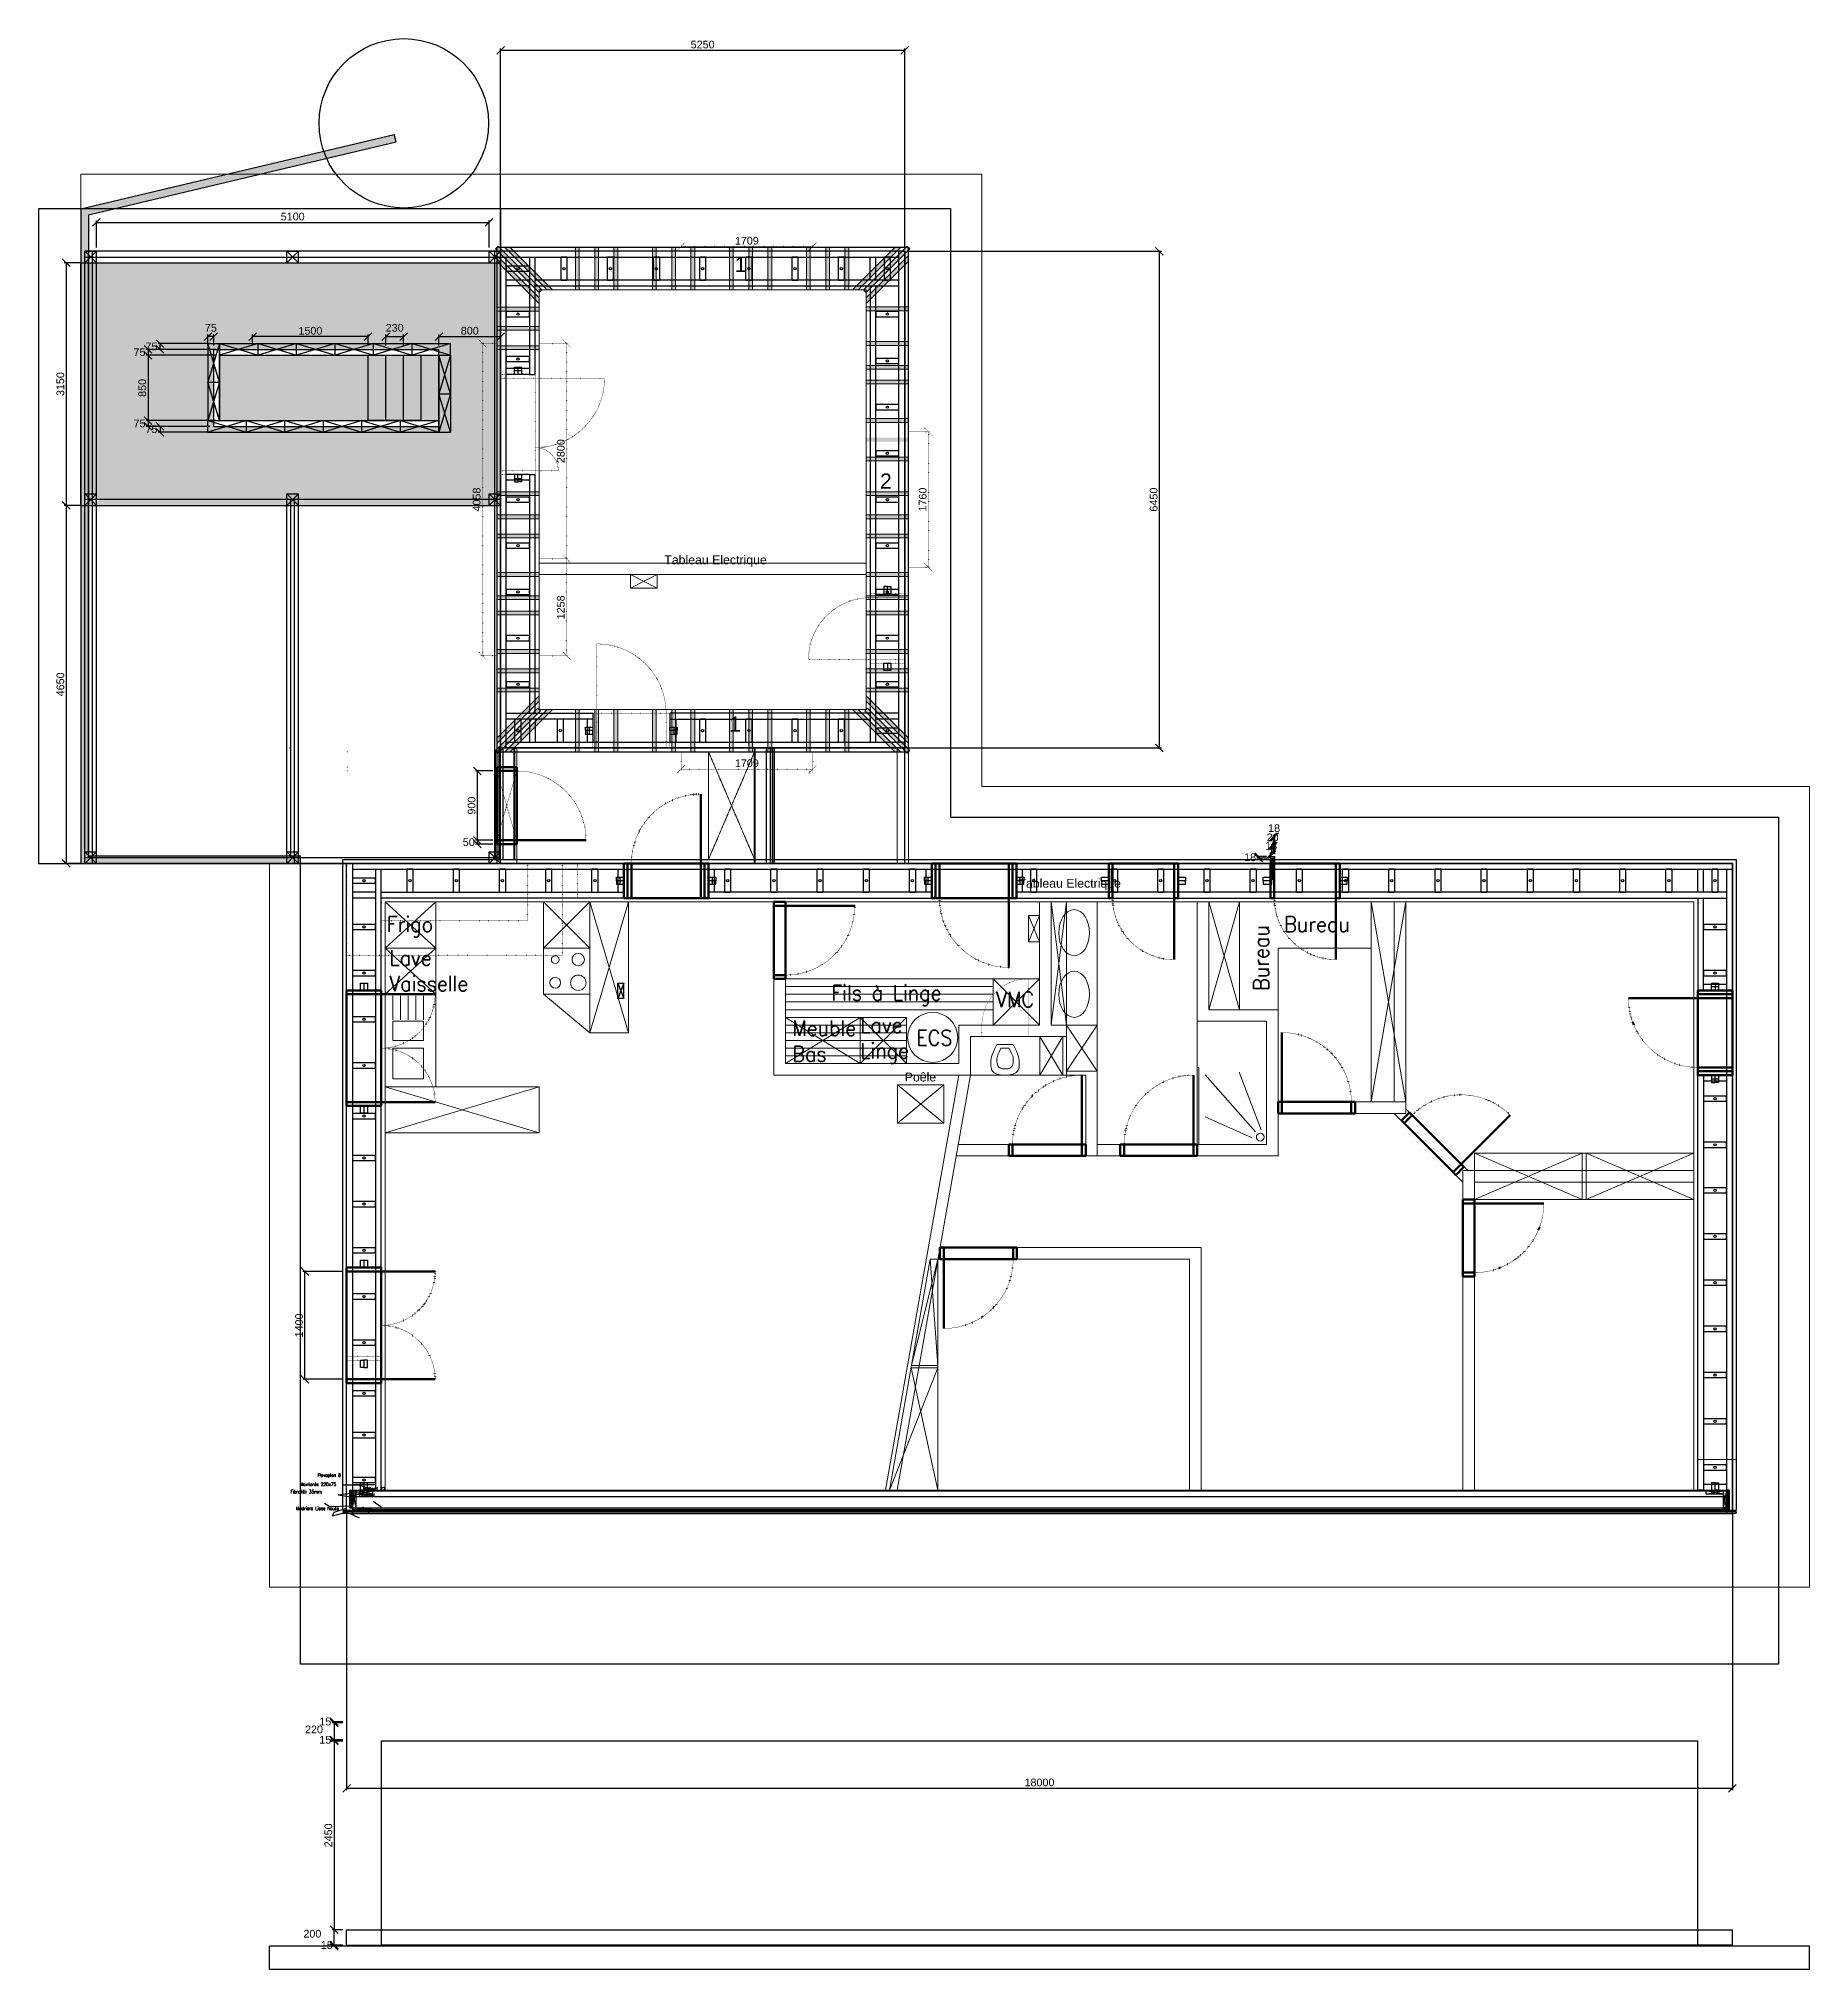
# Model space of a CAD drawing. Header units: millimetres. Extents: x 44442 to 107248, y 19612 to 59719.
# Drawn here: x 44442 to 67442, y 19612 to 44686 of the extents above; entities that cross this region are included whole.
import ezdxf

# ---------------------------------------------------------------- set-up
doc = ezdxf.new("R2010")
doc.units = ezdxf.units.MM
for name, pattern in [('ACAD_ISO07W100', [3, 0, -3]), ('DASHED2', [9.525, 6.35, -3.175]), ('DOT', [6.35, 0, -6.35]), ('DOT2', [3.175, 0, -3.175])]:
    doc.linetypes.add(name, pattern=pattern)
doc.layers.get('Defpoints').update_dxf_attribs({"true_color": 0xffffff})
for name, color, linetype, lineweight, true_color in [('Amenagement_interieur ... MaisonInner', 7, 'Continuous', 0, 0xffffff), ('Amenagement_interieur ... MusiqueInner', 7, 'Continuous', 0, 0xffffff), ('Amenagement_interieur ... Vue_en_plan_SASInner', 7, 'Continuous', 0, 0xffffff), ('Carport', 7, 'Continuous', 25, 0xffffff), ('Carport ... Fosse Meca Auto ... Chape', 7, 'Continuous', 25, 0xa0a0a4), ('Carport ... Fosse Meca Auto ... Cotes Fosse Meca', 7, 'Continuous', 25, 0x000000), ('Carport ... Fosse Meca Auto ... Escalier', 7, 'Continuous', 25, 0xc0c0c0), ('Carport ... Fosse Meca Auto ... Intérieur', 7, 'Continuous', 25, 0x424244), ('Carport ... Fosse Meca Auto ... Murs', 7, 'Continuous', 25, 0xa0a0a4), ('Cotes', 7, 'Continuous', 25, 0x000000), ('Cotes ... Calepinage_OSB_Lisses', 30, 'DOT2', 25, 0xff7f00), ('Cotes ... Menuiseries', 7, 'Continuous', 25, 0x008080), ('Cotes ... OB', 7, 'Continuous', 25, 0x000000), ('Fondations', 7, 'Continuous', 25, 0xa0a0a4), ('Fondations ... Decaissement', 9, 'Continuous', 0, 0x808080), ('Lisse_basse ... Entretoises_broches', 6, 'Continuous', 25, 0xff00ff), ('Lisse_basse ... Madrier', 1, 'Continuous', 25, 0xff0000), ('Menuiseries', 7, 'Continuous', 50, 0x008080), ('Menuiseries ... Habillage ... Côtes', 7, 'Continuous', 25, 0x000000), ('Menuiseries ... Habillage ... Liège', 7, 'Continuous', 25, 0xffe45d), ('Menuiseries ... Habillage ... OSB4', 7, 'Continuous', 25, 0x800000), ('Menuiseries ... Précadres', 7, 'Continuous', 25, 0x008080), ('Ossature_Bois', 7, 'Continuous', 25, 0x000000), ('Ossature_Bois ... Bardage', 7, 'Continuous', 25, 0xff5500), ('Ossature_Bois ... Fibralith', 7, 'Continuous', 25, 0x000000), ('Ossature_Bois ... Isoroof 22', 30, 'Continuous', 25, 0xff7f00), ('Ossature_Bois ... Montant 220x45', 7, 'Continuous', 25, 0x850e0e), ('Ossature_Bois ... Notes', 7, 'Continuous', 25, 0x000000), ('Ossature_Bois ... Pavaplan 8', 7, 'Continuous', 25, 0x000000), ('Ossature_Bois ... Tasseaux', 7, 'Continuous', 25, 0x800000), ('Sangles ... Sangles_Definitives', 131, 'Continuous', 0, 0xaaffff), ('Sangles ... Sangles_Temporaires', 5, 'Continuous', 0, 0x0000ff), ('SAS', 7, 'DOT2', 0, 0xffffff), ('SAS ... vue_en_plan', 7, 'Continuous', 25, 0x000000), ('Toiture_vegetale ... Emprise_au_sol', 3, 'Continuous', 25, 0x00ff00), ('Toiture_vegetale ... Emprise_au_sol ... CarPort Emprise', 4, 'Continuous', 25, 0x00ffff), ("Toiture_vegetale ... Récupération d'eau", 4, 'Continuous', 25, 0x00ffff)]:
    doc.layers.add(name, color=color, linetype=linetype, lineweight=lineweight, true_color=true_color)
doc.styles.add('QCADDimTextStyle', font='')
doc.styles.add('textstyle100', font='Standard')
doc.styles.add('textstyle101', font='Standard')
doc.styles.add('textstyle102', font='Standard')
doc.styles.add('textstyle103', font='Standard')
doc.styles.add('textstyle104', font='Standard')
doc.styles.add('textstyle105', font='Standard')
doc.styles.add('textstyle50', font='standard')
doc.styles.add('textstyle51', font='standard')
doc.styles.add('textstyle52', font='standard')
doc.styles.add('textstyle53', font='standard')
doc.styles.add('textstyle54', font='standard')
doc.styles.add('textstyle55', font='standard')
doc.styles.add('textstyle56', font='standard')
doc.styles.add('textstyle57', font='standard')
doc.styles.add('textstyle58', font='standard')
doc.styles.add('textstyle92', font='')
doc.styles.add('textstyle93', font='')
doc.styles.add('textstyle94', font='')
doc.styles.add('textstyle96', font='')
doc.styles.add('textstyle97', font='')
doc.styles.add('textstyle98', font='')
doc.styles.add('textstyle99', font='Standard')
doc.styles.get('QCADDimTextStyle').set_extended_font_data('Arial')
doc.styles.get('textstyle92').set_extended_font_data('Arial')
doc.styles.get('textstyle93').set_extended_font_data('Arial')
doc.styles.get('textstyle94').set_extended_font_data('Arial')
doc.styles.get('textstyle96').set_extended_font_data('Liberation Sans')
doc.styles.get('textstyle97').set_extended_font_data('Liberation Sans')
doc.styles.get('textstyle98').set_extended_font_data('Liberation Sans')
doc.dimstyles.new('QCADDimStyle', dxfattribs={"dimtxt": 20, "dimasz": 10, "dimexe": 5, "dimexo": 10, "dimgap": 5, "dimtad": 1, "dimtoh": 1, "dimdec": 4, "dimzin": 0, "dimdsep": 46, "dimtxsty": 'QCADDimTextStyle', "dimcen": 0.09, "dimadec": 0, "dimazin": 0, "dimtfac": 1, "dimtdec": 4, "dimtofl": 0, "dimtmove": 0, "dimatfit": 3, "dimfxl": 1, "dimtolj": 1, "dimtzin": 0, "dimarcsym": 0})
pattern_1 = [(50, (0, 0), (36.436934, -3.187817), [3.81, -41.91]), (355, (0, 0), (-7.048565, 38.211329), [3.048, -33.528]), (100.451, (3.036, -0.266), (29.3885, 35.023338), [3.238, -35.618]), (46.1842, (0, 10.16), (54.215808, -8.408466), [5.715, -62.865]), (96.6356, (4.52, 9.46), (47.480847, 49.48511), [4.857, -53.427]), (351.184, (0, 10.16), (47.48092, 49.485024), [4.572, -50.292]), (21, (5.08, 7.62), (30.322976, -20.453104), [3.81, -41.91]), (326, (5.08, 7.62), (12.360406, 36.837593), [3.048, -33.528]), (71.4514, (7.607, 5.916), (42.683298, 16.384572), [3.238, -35.618]), (37.5, (0, 0), (0.6177207, 16.9110078), [0, -33.1216, 0, -34.036, 0, -33.655]), (7.5, (0, 0), (13.3639325, 20.036115), [0, -19.4056, 0, -32.3596, 0, -12.827]), (-32.5, (-11.328, 0), (27.118119, -1.1457488), [0, -12.7, 0, -39.624, 0, -52.578]), (-42.5, (-16.408, 0), (29.625836, 5.085298), [0, -16.51, 0, -26.3144, 0, -37.338])]
pattern_2 = [(0, (0, 0), (4.7625, 2.74963), [3.175, -6.35]), (120, (0, 0), (-4.76249943, 2.74963099), [3.175, -6.35]), (60, (0, 0), (5.7e-07, 5.49926099), [-6.35, 3.175])]

msp = doc.modelspace()

# ---------------------------------------------------------------- texts
at = {"layer": 'Amenagement_interieur ... MaisonInner', "char_height": 800, "attachment_point": 6}
for s, insert, style in [('\\H114.286;Tableau Electrique', (58500, 33700), 'textstyle96'), ('\\H114.286;Poêle', (56100, 31200), 'textstyle98')]:
    msp.add_mtext(s, dxfattribs=dict(at, insert=insert, style=style))
at = {"layer": 'Amenagement_interieur ... MaisonInner', "color": 9, "true_color": 0xc0c0c0, "char_height": 200, "attachment_point": 1}
for s, insert, width, style in [('Frigo', (48964.48351, 33284.1348), 600, 'textstyle51'), ('Bureau', (60621.26294, 33284.1348), 866.6666667, 'textstyle53'), ('Lave\\PVaisselle', (48998.74611, 32847.28663), 1155.5557613, 'textstyle52'), ('Fils à Linge', (54739.44498, 32393.30716), 1544.4445473, 'textstyle58'), ('VMC', (56880.02193, 32308.69223), 488.8888889, 'textstyle50'), ('Meuble\\PBas', (54232.35848, 31934.1883), 844.4444444, 'textstyle57'), ('Lave\\PLinge', (55114.69526, 31975.04948), 622.2222222, 'textstyle56'), ('ECS', (55842.70075, 31810.84294), 422.2221798, 'textstyle55')]:
    msp.add_mtext(s, dxfattribs=dict(at, insert=insert, width=width, style=style))
at = {"layer": 'Amenagement_interieur ... MaisonInner', "color": 9, "true_color": 0xc0c0c0, "insert": (60219.74808, 32320.49913), "char_height": 200, "width": 866.6666667, "attachment_point": 1, "rotation": 90, "style": 'textstyle54'}
msp.add_mtext('Bureau', dxfattribs=at)
at = {"layer": 'Amenagement_interieur ... MusiqueInner', "insert": (53900, 37900), "char_height": 800, "attachment_point": 6, "style": 'textstyle97'}
msp.add_mtext('\\H114.286;Tableau Electrique', dxfattribs=at)
at = {"layer": 'Cotes ... Calepinage_OSB_Lisses', "char_height": 305.171, "attachment_point": 6}
for s, insert, style in [('\\H196.181;1', (53636.12762, 41754.09358), 'textstyle92'), ('\\H196.181;2', (55523.39059, 38941.55569), 'textstyle94'), ('\\H196.181;1', (53563.71714, 35784.69519), 'textstyle93')]:
    msp.add_mtext(s, dxfattribs=dict(at, insert=insert, style=style))
at = {"layer": 'Ossature_Bois ... Notes', "char_height": 305.171, "attachment_point": 6}
for s, insert, style in [('\\H43.5959;Fibralith 35mm', (48122.42623, 25815.73443), 'textstyle99'), ('\\H43.5959;Montants 220x75', (48306.40115, 25911.35981), 'textstyle105'), ('\\H43.5959;Pavaplan 8', (48367.72612, 26023.61569), 'textstyle100'), ('\\H43.5959;IsoRoof 22', (48944.59662, 25852.11365), 'textstyle104'), ('\\H43.5959;Madriers Lisse haute', (48341.74096, 25598.49851), 'textstyle101'), ('\\H43.5959;Bardage', (48774.13398, 25576.67098), 'textstyle102'), ('\\H43.5959;Tasseau', (48808.43439, 25782.47343), 'textstyle103')]:
    msp.add_mtext(s, dxfattribs=dict(at, insert=insert, style=style))

# ---------------------------------------------------------------- blocks, each defined once
blk = doc.blocks.new('*D90')
at = {"layer": 'Cotes ... Menuiseries', "color": 0, "lineweight": -2}
for p, q in [((47950, 28625), (47850, 28725)), ((48392, 28675), (47875, 28675)), ((47900, 27275), (47900, 28675)), ((47850, 27325), (47950, 27225)), ((48392, 27275), (47875, 27275))]:
    blk.add_line(p, q, dxfattribs=at)
at = {"layer": 'Defpoints', "color": 0}
for p in [(47900, 28675), (48442, 28675), (48442, 27275)]:
    blk.add_point(p, dxfattribs=at)
at = {"layer": 'Cotes ... Menuiseries', "color": 0, "insert": (47825, 27975), "char_height": 100, "attachment_point": 5, "rotation": 90, "style": 'QCADDimTextStyle'}
blk.add_mtext('\\A1;1400', dxfattribs=at)
blk = doc.blocks.new('*D91')
at = {"layer": 'Cotes ... Menuiseries', "color": 0, "lineweight": -2}
for p, q in [((50191, 35125), (50091, 35225)), ((50342, 35175), (50116, 35175)), ((50141, 34275), (50141, 35175)), ((50091, 34325), (50191, 34225)), ((50342, 34275), (50116, 34275))]:
    blk.add_line(p, q, dxfattribs=at)
at = {"layer": 'Defpoints', "color": 0}
for p in [(50141, 35175), (50392, 35175), (50392, 34275)]:
    blk.add_point(p, dxfattribs=at)
at = {"layer": 'Cotes ... Menuiseries', "color": 0, "insert": (50066, 34725), "char_height": 100, "attachment_point": 5, "rotation": 90, "style": 'QCADDimTextStyle'}
blk.add_mtext('\\A1;900', dxfattribs=at)
blk = doc.blocks.new('*D92')
at = {"layer": 'Cotes ... Menuiseries', "color": 0, "lineweight": -2}
for p, q in [((50191, 34225), (50091, 34325)), ((50091, 34275), (50191, 34175)), ((50342, 34275), (50116, 34275)), ((50342, 34225), (50116, 34225)), ((50141, 34275), (50141, 34225))]:
    blk.add_line(p, q, dxfattribs=at)
at = {"layer": 'Defpoints', "color": 0}
for p in [(50141, 34225), (50392, 34275), (50392, 34225)]:
    blk.add_point(p, dxfattribs=at)
at = {"layer": 'Cotes ... Menuiseries', "color": 0, "insert": (50029, 34250), "char_height": 100, "attachment_point": 5, "style": 'QCADDimTextStyle'}
blk.add_mtext('\\A1;50', dxfattribs=at)
blk = doc.blocks.new('*D109')
at = {"layer": 'Cotes', "color": 0, "lineweight": -2}
for p, q in [((48442, 25525), (48442, 21939)), ((66442, 25525), (66442, 21939)), ((48492, 22014), (48392, 21914)), ((48442, 21964), (66442, 21964)), ((66392, 21914), (66492, 22014))]:
    blk.add_line(p, q, dxfattribs=at)
at = {"layer": 'Defpoints', "color": 0}
for p in [(48442, 25575), (66442, 25575), (66442, 21964)]:
    blk.add_point(p, dxfattribs=at)
at = {"layer": 'Cotes', "color": 0, "insert": (57442, 22039), "char_height": 100, "attachment_point": 5, "style": 'QCADDimTextStyle'}
blk.add_mtext('\\A1;18000', dxfattribs=at)
blk = doc.blocks.new('*D110')
at = {"layer": 'Cotes', "color": 0, "lineweight": -2}
for p, q in [((55742, 41925), (59025, 41925)), ((59050, 41875), (58950, 41975)), ((59000, 35475), (59000, 41925)), ((55742, 35475), (59025, 35475)), ((58950, 35525), (59050, 35425))]:
    blk.add_line(p, q, dxfattribs=at)
at = {"layer": 'Defpoints', "color": 0}
for p in [(55692, 41925), (59000, 41925), (55692, 35475)]:
    blk.add_point(p, dxfattribs=at)
at = {"layer": 'Cotes', "color": 0, "insert": (58925, 38700), "char_height": 100, "attachment_point": 5, "rotation": 90, "style": 'QCADDimTextStyle'}
blk.add_mtext('\\A1;6450', dxfattribs=at)
blk = doc.blocks.new('*D111')
at = {"layer": 'Cotes', "color": 0, "lineweight": -2}
for p, q in [((50492, 44584), (50392, 44484)), ((50442, 41975), (50442, 44559)), ((55692, 44534), (50442, 44534)), ((55642, 44484), (55742, 44584)), ((55692, 41975), (55692, 44559))]:
    blk.add_line(p, q, dxfattribs=at)
at = {"layer": 'Defpoints', "color": 0}
for p in [(50442, 44534), (50442, 41925), (55692, 41925)]:
    blk.add_point(p, dxfattribs=at)
at = {"layer": 'Cotes', "color": 0, "insert": (53067, 44609), "char_height": 100, "attachment_point": 5, "style": 'QCADDimTextStyle'}
blk.add_mtext('\\A1;5250', dxfattribs=at)
blk = doc.blocks.new('osb_lisse_basse_calepinage')
at = {"layer": 'Cotes ... Calepinage_OSB_Lisses'}
for p, q in [((-1196, 2800), (0, 2800)), ((-1196, 2800), (-1196, 0)), ((0, 2800), (0, 0)), ((-1196, 2350), (-450, 2350)), ((-746, 2350), (-746, 450)), ((-450, 2350), (-450, 450)), ((-746, 450), (0, 450)), ((-1196, 0), (0, 0))]:
    blk.add_line(p, q, dxfattribs=at)
blk = doc.blocks.new('*D112')
at = {"layer": 'Cotes ... Calepinage_OSB_Lisses', "color": 0, "lineweight": -2}
for p, q in [((50257, 40679), (50157, 40779)), ((50392, 40729), (50182, 40729)), ((50207, 40729), (50207, 36671)), ((50157, 36721), (50257, 36621)), ((50392, 36671), (50182, 36671))]:
    blk.add_line(p, q, dxfattribs=at)
at = {"layer": 'Defpoints', "color": 0}
for p in [(50442, 40729), (50207, 36671), (50442, 36671)]:
    blk.add_point(p, dxfattribs=at)
at = {"layer": 'Cotes ... Calepinage_OSB_Lisses', "color": 0, "insert": (50132, 38700), "char_height": 100, "attachment_point": 5, "rotation": 90, "style": 'QCADDimTextStyle'}
blk.add_mtext('\\A1;4058', dxfattribs=at)
blk = doc.blocks.new('*D113')
at = {"layer": 'Cotes ... Calepinage_OSB_Lisses', "color": 0, "lineweight": -2}
for p, q in [((52787, 35425), (52787, 35175)), ((54496, 35425), (54496, 35175)), ((52837, 35250), (52737, 35150)), ((52787, 35200), (54496, 35200)), ((54446, 35150), (54546, 35250))]:
    blk.add_line(p, q, dxfattribs=at)
at = {"layer": 'Defpoints', "color": 0}
for p in [(52787, 35475), (54496, 35475), (54496, 35200)]:
    blk.add_point(p, dxfattribs=at)
at = {"layer": 'Cotes ... Calepinage_OSB_Lisses', "color": 0, "insert": (53641, 35275), "char_height": 100, "attachment_point": 5, "style": 'QCADDimTextStyle'}
blk.add_mtext('\\A1;1709', dxfattribs=at)
blk = doc.blocks.new('*D114')
at = {"layer": 'Cotes ... Calepinage_OSB_Lisses', "color": 0, "lineweight": -2}
for p, q in [((56050, 39530), (55950, 39630)), ((55742, 39580), (56025, 39580)), ((56000, 39580), (56000, 37820)), ((55950, 37870), (56050, 37770)), ((55742, 37820), (56025, 37820))]:
    blk.add_line(p, q, dxfattribs=at)
at = {"layer": 'Defpoints', "color": 0}
for p in [(55692, 39580), (55692, 37820), (56000, 37820)]:
    blk.add_point(p, dxfattribs=at)
at = {"layer": 'Cotes ... Calepinage_OSB_Lisses', "color": 0, "insert": (55925, 38700), "char_height": 100, "attachment_point": 5, "rotation": 90, "style": 'QCADDimTextStyle'}
blk.add_mtext('\\A1;1760', dxfattribs=at)
blk = doc.blocks.new('*D115')
at = {"layer": 'Cotes ... Calepinage_OSB_Lisses', "color": 0, "lineweight": -2}
for p, q in [((52837, 42036), (52737, 41936)), ((52787, 41975), (52787, 42011)), ((54496, 41986), (52787, 41986)), ((54446, 41936), (54546, 42036)), ((54496, 41975), (54496, 42011))]:
    blk.add_line(p, q, dxfattribs=at)
at = {"layer": 'Defpoints', "color": 0}
for p in [(52787, 41986), (52787, 41925), (54496, 41925)]:
    blk.add_point(p, dxfattribs=at)
at = {"layer": 'Cotes ... Calepinage_OSB_Lisses', "color": 0, "insert": (53641, 42061), "char_height": 100, "attachment_point": 5, "style": 'QCADDimTextStyle'}
blk.add_mtext('\\A1;1709', dxfattribs=at)
blk = doc.blocks.new('entretoise_lisse_basse')
at = {"layer": 'Lisse_basse ... Entretoises_broches'}
for p, q in [((0, 25), (0, 325)), ((75, 325), (0, 325)), ((75, 325), (75, 25)), ((0, 25), (75, 25))]:
    blk.add_line(p, q, dxfattribs=at)
blk.add_circle((37.5, 175), 15, dxfattribs=at)
blk = doc.blocks.new('*D116')
at = {"layer": 'Cotes ... Calepinage_OSB_Lisses', "color": 0, "lineweight": -2}
for p, q in [((50942, 40729), (51325, 40729)), ((51350, 40679), (51250, 40779)), ((51300, 40729), (51300, 37929)), ((50942, 37929), (51325, 37929)), ((51250, 37979), (51350, 37879))]:
    blk.add_line(p, q, dxfattribs=at)
at = {"layer": 'Defpoints', "color": 0}
for p in [(50892, 40729), (50892, 37929), (51300, 37929)]:
    blk.add_point(p, dxfattribs=at)
at = {"layer": 'Cotes ... Calepinage_OSB_Lisses', "color": 0, "insert": (51225, 39329), "char_height": 100, "attachment_point": 5, "rotation": 90, "style": 'QCADDimTextStyle'}
blk.add_mtext('\\A1;2800', dxfattribs=at)
blk = doc.blocks.new('*D117')
at = {"layer": 'Cotes ... Calepinage_OSB_Lisses', "color": 0, "lineweight": -2}
for p, q in [((50942, 37929), (51325, 37929)), ((51350, 37879), (51250, 37979)), ((51300, 36671), (51300, 37929)), ((50942, 36671), (51325, 36671)), ((51250, 36721), (51350, 36621))]:
    blk.add_line(p, q, dxfattribs=at)
at = {"layer": 'Defpoints', "color": 0}
for p in [(50892, 37929), (51300, 37929), (50892, 36671)]:
    blk.add_point(p, dxfattribs=at)
at = {"layer": 'Cotes ... Calepinage_OSB_Lisses', "color": 0, "insert": (51225, 37300), "char_height": 100, "attachment_point": 5, "rotation": 90, "style": 'QCADDimTextStyle'}
blk.add_mtext('\\A1;1258', dxfattribs=at)
blk = doc.blocks.new('*D118')
at = {"layer": 'Cotes ... OB', "color": 0, "lineweight": -2}
for p, q in [((48331, 22762), (48231, 22862)), ((48231, 22642), (48331, 22542)), ((48392, 22812), (48256, 22812)), ((48392, 22592), (48256, 22592)), ((48281, 22812), (48281, 22592))]:
    blk.add_line(p, q, dxfattribs=at)
at = {"layer": 'Defpoints', "color": 0}
for p in [(48281, 22592), (48442, 22812), (48442, 22592)]:
    blk.add_point(p, dxfattribs=at)
at = {"layer": 'Cotes ... OB', "color": 0, "insert": (48019, 22727), "char_height": 100, "attachment_point": 5, "style": 'QCADDimTextStyle'}
blk.add_mtext('\\A1;220', dxfattribs=at)
blk = doc.blocks.new('*D119')
at = {"layer": 'Cotes ... OB', "color": 0, "lineweight": -2}
for p, q in [((48231, 22877), (48331, 22777)), ((48331, 22762), (48231, 22862)), ((48392, 22827), (48256, 22827)), ((48392, 22812), (48256, 22812))]:
    blk.add_line(p, q, dxfattribs=at)
at = {"layer": 'Defpoints', "color": 0}
for p in [(48281, 22827), (48442, 22827), (48442, 22812)]:
    blk.add_point(p, dxfattribs=at)
at = {"layer": 'Cotes ... OB', "color": 0, "insert": (48166, 22830), "char_height": 100, "attachment_point": 5, "style": 'QCADDimTextStyle'}
blk.add_mtext('\\A1;15', dxfattribs=at)
blk = doc.blocks.new('*D120')
at = {"layer": 'Cotes ... OB', "color": 0, "lineweight": -2}
for p, q in [((48331, 22527), (48231, 22627)), ((48392, 22577), (48256, 22577)), ((48281, 22577), (48281, 20127)), ((48231, 20177), (48331, 20077)), ((48392, 20127), (48256, 20127))]:
    blk.add_line(p, q, dxfattribs=at)
at = {"layer": 'Defpoints', "color": 0}
for p in [(48442, 22577), (48281, 20127), (48442, 20127)]:
    blk.add_point(p, dxfattribs=at)
at = {"layer": 'Cotes ... OB', "color": 0, "insert": (48206, 21352), "char_height": 100, "attachment_point": 5, "rotation": 90, "style": 'QCADDimTextStyle'}
blk.add_mtext('\\A1;2450', dxfattribs=at)
blk = doc.blocks.new('*D121')
at = {"layer": 'Cotes ... OB', "color": 0, "lineweight": -2}
for p, q in [((48231, 22642), (48331, 22542)), ((48331, 22527), (48231, 22627)), ((48231, 22592), (48256, 22592)), ((48231, 22577), (48256, 22577))]:
    blk.add_line(p, q, dxfattribs=at)
at = {"layer": 'Defpoints', "color": 0}
for p in [(48281, 22592), (48281, 22577), (48281, 22577)]:
    blk.add_point(p, dxfattribs=at)
at = {"layer": 'Cotes ... OB', "color": 0, "insert": (48166, 22593), "char_height": 100, "attachment_point": 5, "style": 'QCADDimTextStyle'}
blk.add_mtext('\\A1;15', dxfattribs=at)
blk = doc.blocks.new('*D122')
at = {"layer": 'Cotes ... OB', "color": 0, "lineweight": -2}
for p, q in [((48331, 20077), (48231, 20177)), ((48392, 20127), (48256, 20127)), ((48281, 19927), (48281, 20127)), ((48231, 19977), (48331, 19877)), ((48392, 19927), (48256, 19927))]:
    blk.add_line(p, q, dxfattribs=at)
at = {"layer": 'Defpoints', "color": 0}
for p in [(48281, 20127), (48442, 20127), (48442, 19927)]:
    blk.add_point(p, dxfattribs=at)
at = {"layer": 'Cotes ... OB', "color": 0, "insert": (47998, 20074), "char_height": 100, "attachment_point": 5, "style": 'QCADDimTextStyle'}
blk.add_mtext('\\A1;200', dxfattribs=at)
blk = doc.blocks.new('*D123')
at = {"layer": 'Cotes ... OB', "color": 0, "lineweight": -2}
for p, q in [((48231, 19977), (48331, 19877)), ((48331, 19862), (48231, 19962)), ((48392, 19927), (48256, 19927)), ((48392, 19912), (48256, 19912))]:
    blk.add_line(p, q, dxfattribs=at)
at = {"layer": 'Defpoints', "color": 0}
for p in [(48281, 19927), (48442, 19927), (48442, 19912)]:
    blk.add_point(p, dxfattribs=at)
at = {"layer": 'Cotes ... OB', "color": 0, "insert": (48185, 19927), "char_height": 100, "attachment_point": 5, "style": 'QCADDimTextStyle'}
blk.add_mtext('\\A1;15', dxfattribs=at)
blk = doc.blocks.new('Poteau Carport')
at = {"layer": 'Carport'}
for p, q in [((0, 0), (150, 0)), ((0, -150), (0, 0)), ((0, 0), (150, -150)), ((150, 0), (0, -150)), ((150, -150), (150, 0)), ((0, -150), (150, -150))]:
    blk.add_line(p, q, dxfattribs=at)
blk = doc.blocks.new('*D124')
at = {"layer": 'Defpoints', "color": 0}
for p in [(45042, 41775), (44800, 38625), (45042, 38625)]:
    blk.add_point(p, dxfattribs=at)
at = {"layer": 'Toiture_vegetale ... Emprise_au_sol ... CarPort Emprise', "color": 0, "lineweight": -2}
for p, q in [((44850, 41725), (44750, 41825)), ((44992, 41775), (44775, 41775)), ((44800, 41775), (44800, 38625)), ((44750, 38675), (44850, 38575)), ((44992, 38625), (44775, 38625))]:
    blk.add_line(p, q, dxfattribs=at)
at = {"layer": 'Toiture_vegetale ... Emprise_au_sol ... CarPort Emprise', "color": 0, "insert": (44725, 40200), "char_height": 100, "attachment_point": 5, "rotation": 90, "style": 'QCADDimTextStyle'}
blk.add_mtext('\\A1;3150', dxfattribs=at)
blk = doc.blocks.new('*D125')
at = {"layer": 'Defpoints', "color": 0}
for p in [(45042, 38625), (44800, 33975), (45042, 33975)]:
    blk.add_point(p, dxfattribs=at)
at = {"layer": 'Toiture_vegetale ... Emprise_au_sol ... CarPort Emprise', "color": 0, "lineweight": -2}
for p, q in [((44850, 38575), (44750, 38675)), ((44992, 38625), (44775, 38625)), ((44800, 38625), (44800, 33975)), ((44750, 34025), (44850, 33925)), ((44992, 33975), (44775, 33975))]:
    blk.add_line(p, q, dxfattribs=at)
at = {"layer": 'Toiture_vegetale ... Emprise_au_sol ... CarPort Emprise', "color": 0, "insert": (44725, 36300), "char_height": 100, "attachment_point": 5, "rotation": 90, "style": 'QCADDimTextStyle'}
blk.add_mtext('\\A1;4650', dxfattribs=at)
blk = doc.blocks.new('*D126')
at = {"layer": 'Carport', "color": 0, "lineweight": -2}
for p, q in [((45242, 42350), (45142, 42250)), ((45192, 41975), (45192, 42325)), ((45192, 42300), (50292, 42300)), ((50242, 42250), (50342, 42350)), ((50292, 41975), (50292, 42325))]:
    blk.add_line(p, q, dxfattribs=at)
at = {"layer": 'Defpoints', "color": 0}
for p in [(50292, 42300), (45192, 41925), (50292, 41925)]:
    blk.add_point(p, dxfattribs=at)
at = {"layer": 'Carport', "color": 0, "insert": (47742, 42375), "char_height": 100, "attachment_point": 5, "style": 'QCADDimTextStyle'}
blk.add_mtext('\\A1;5100', dxfattribs=at)
blk = doc.blocks.new('*D127')
at = {"layer": 'Carport ... Fosse Meca Auto ... Cotes Fosse Meca', "color": 0, "lineweight": -2}
for p, q in [((49692, 40867), (49592, 40767)), ((49642, 40700), (49642, 40842)), ((49642, 40817), (50442, 40817)), ((50392, 40767), (50492, 40867)), ((50442, 40700), (50442, 40842))]:
    blk.add_line(p, q, dxfattribs=at)
at = {"layer": 'Defpoints', "color": 0}
for p in [(49642, 40650), (50442, 40817), (50442, 40650)]:
    blk.add_point(p, dxfattribs=at)
at = {"layer": 'Carport ... Fosse Meca Auto ... Cotes Fosse Meca', "color": 0, "insert": (50042, 40892), "char_height": 100, "attachment_point": 5, "style": 'QCADDimTextStyle'}
blk.add_mtext('\\A1;800', dxfattribs=at)
blk = doc.blocks.new('*D128')
at = {"layer": 'Carport ... Fosse Meca Auto ... Cotes Fosse Meca', "color": 0, "lineweight": -2}
for p, q in [((49002, 40867), (48902, 40767)), ((48952, 40700), (48952, 40842)), ((48952, 40817), (49182, 40817)), ((49132, 40767), (49232, 40867)), ((49182, 40700), (49182, 40842))]:
    blk.add_line(p, q, dxfattribs=at)
at = {"layer": 'Defpoints', "color": 0}
for p in [(48952, 40650), (49182, 40817), (49182, 40650)]:
    blk.add_point(p, dxfattribs=at)
at = {"layer": 'Carport ... Fosse Meca Auto ... Cotes Fosse Meca', "color": 0, "insert": (49067, 40930), "char_height": 100, "attachment_point": 5, "style": 'QCADDimTextStyle'}
blk.add_mtext('\\A1;230', dxfattribs=at)
blk = doc.blocks.new('*D129')
at = {"layer": 'Carport ... Fosse Meca Auto ... Cotes Fosse Meca', "color": 0, "lineweight": -2}
for p, q in [((47272, 40867), (47172, 40767)), ((47222, 40700), (47222, 40842)), ((48722, 40817), (47222, 40817)), ((48672, 40767), (48772, 40867)), ((48722, 40700), (48722, 40842))]:
    blk.add_line(p, q, dxfattribs=at)
at = {"layer": 'Defpoints', "color": 0}
for p in [(47222, 40817), (47222, 40650), (48722, 40650)]:
    blk.add_point(p, dxfattribs=at)
at = {"layer": 'Carport ... Fosse Meca Auto ... Cotes Fosse Meca', "color": 0, "insert": (47972, 40892), "char_height": 100, "attachment_point": 5, "style": 'QCADDimTextStyle'}
blk.add_mtext('\\A1;1500', dxfattribs=at)
blk = doc.blocks.new('Parpaing')
at = {"layer": 'Carport ... Fosse Meca Auto ... Murs'}
for p, q in [((0, -150), (0, 0)), ((0, 0), (500, 0)), ((0, 0), (500, -150)), ((500, 0), (0, -150)), ((500, -150), (500, 0)), ((0, -150), (500, -150))]:
    blk.add_line(p, q, dxfattribs=at)
blk = doc.blocks.new('*D130')
at = {"layer": 'Carport ... Fosse Meca Auto ... Cotes Fosse Meca', "color": 0, "lineweight": -2}
for p, q in [((45914, 40525), (45814, 40625)), ((46744, 40575), (45839, 40575)), ((45864, 40575), (45864, 39725)), ((45814, 39775), (45914, 39675)), ((46742, 39725), (45839, 39725))]:
    blk.add_line(p, q, dxfattribs=at)
at = {"layer": 'Defpoints', "color": 0}
for p in [(46794, 40575), (45864, 39725), (46792, 39725)]:
    blk.add_point(p, dxfattribs=at)
at = {"layer": 'Carport ... Fosse Meca Auto ... Cotes Fosse Meca', "color": 0, "insert": (45789, 40150), "char_height": 100, "attachment_point": 5, "rotation": 90, "style": 'QCADDimTextStyle'}
blk.add_mtext('\\A1;850', dxfattribs=at)
blk = doc.blocks.new('*D131')
at = {"layer": 'Carport ... Fosse Meca Auto ... Cotes Fosse Meca', "color": 0, "lineweight": -2}
for p, q in [((45914, 40600), (45814, 40700)), ((45814, 40625), (45914, 40525)), ((46742, 40650), (45839, 40650)), ((45864, 40650), (45864, 40575)), ((46744, 40575), (45839, 40575))]:
    blk.add_line(p, q, dxfattribs=at)
at = {"layer": 'Defpoints', "color": 0}
for p in [(46792, 40650), (45864, 40575), (46794, 40575)]:
    blk.add_point(p, dxfattribs=at)
at = {"layer": 'Carport ... Fosse Meca Auto ... Cotes Fosse Meca', "color": 0, "insert": (45752, 40613), "char_height": 100, "attachment_point": 5, "style": 'QCADDimTextStyle'}
blk.add_mtext('\\A1;75', dxfattribs=at)
blk = doc.blocks.new('*D132')
at = {"layer": 'Carport ... Fosse Meca Auto ... Cotes Fosse Meca', "color": 0, "lineweight": -2}
for p, q in [((46069, 40675), (45969, 40775)), ((45969, 40700), (46069, 40600)), ((46667, 40725), (45994, 40725)), ((46667, 40650), (45994, 40650)), ((46019, 40650), (46019, 40725))]:
    blk.add_line(p, q, dxfattribs=at)
at = {"layer": 'Defpoints', "color": 0}
for p in [(46019, 40725), (46717, 40725), (46717, 40650)]:
    blk.add_point(p, dxfattribs=at)
at = {"layer": 'Carport ... Fosse Meca Auto ... Cotes Fosse Meca', "color": 0, "insert": (45907, 40688), "char_height": 100, "attachment_point": 5, "style": 'QCADDimTextStyle'}
blk.add_mtext('\\A1;75', dxfattribs=at)
blk = doc.blocks.new('*D133')
at = {"layer": 'Carport ... Fosse Meca Auto ... Cotes Fosse Meca', "color": 0, "lineweight": -2}
for p, q in [((45914, 39675), (45814, 39775)), ((45814, 39700), (45914, 39600)), ((46667, 39725), (45839, 39725)), ((46667, 39650), (45839, 39650)), ((45864, 39725), (45864, 39650))]:
    blk.add_line(p, q, dxfattribs=at)
at = {"layer": 'Defpoints', "color": 0}
for p in [(45864, 39650), (46717, 39725), (46717, 39650)]:
    blk.add_point(p, dxfattribs=at)
at = {"layer": 'Carport ... Fosse Meca Auto ... Cotes Fosse Meca', "color": 0, "insert": (45752, 39688), "char_height": 100, "attachment_point": 5, "style": 'QCADDimTextStyle'}
blk.add_mtext('\\A1;75', dxfattribs=at)
blk = doc.blocks.new('*D134')
at = {"layer": 'Carport ... Fosse Meca Auto ... Cotes Fosse Meca', "color": 0, "lineweight": -2}
for p, q in [((46069, 39600), (45969, 39700)), ((45969, 39625), (46069, 39525)), ((46667, 39650), (45994, 39650)), ((46019, 39650), (46019, 39575)), ((46667, 39575), (45994, 39575))]:
    blk.add_line(p, q, dxfattribs=at)
at = {"layer": 'Defpoints', "color": 0}
for p in [(46717, 39650), (46019, 39575), (46717, 39575)]:
    blk.add_point(p, dxfattribs=at)
at = {"layer": 'Carport ... Fosse Meca Auto ... Cotes Fosse Meca', "color": 0, "insert": (45907, 39613), "char_height": 100, "attachment_point": 5, "style": 'QCADDimTextStyle'}
blk.add_mtext('\\A1;75', dxfattribs=at)
blk = doc.blocks.new('*D135')
at = {"layer": 'Carport ... Fosse Meca Auto ... Cotes Fosse Meca', "color": 0, "lineweight": -2}
for p, q in [((46692, 40867), (46592, 40767)), ((46642, 40700), (46642, 40842)), ((46717, 40817), (46642, 40817)), ((46667, 40767), (46767, 40867)), ((46717, 40700), (46717, 40842))]:
    blk.add_line(p, q, dxfattribs=at)
at = {"layer": 'Defpoints', "color": 0}
for p in [(46642, 40817), (46642, 40650), (46717, 40650)]:
    blk.add_point(p, dxfattribs=at)
at = {"layer": 'Carport ... Fosse Meca Auto ... Cotes Fosse Meca', "color": 0, "insert": (46679, 40930), "char_height": 100, "attachment_point": 5, "style": 'QCADDimTextStyle'}
blk.add_mtext('\\A1;75', dxfattribs=at)
blk = doc.blocks.new('*D136')
at = {"layer": 'Defpoints', "color": 0}
for p in [(60442, 34045), (60460, 34090), (60460, 34045)]:
    blk.add_point(p, dxfattribs=at)
at = {"layer": 'Menuiseries ... Habillage ... Côtes', "color": 0, "lineweight": -2}
for p, q in [((60392, 34040), (60492, 34140)), ((60510, 34140), (60410, 34040)), ((60442, 34095), (60442, 34115)), ((60460, 34095), (60460, 34115))]:
    blk.add_line(p, q, dxfattribs=at)
at = {"layer": 'Menuiseries ... Habillage ... Côtes', "color": 0, "insert": (60451, 34202), "char_height": 100, "attachment_point": 5, "style": 'QCADDimTextStyle'}
blk.add_mtext('\\A1;18', dxfattribs=at)
blk = doc.blocks.new('*D137')
at = {"layer": 'Defpoints', "color": 0}
for p in [(60480, 34200), (60460, 34045), (60480, 34045)]:
    blk.add_point(p, dxfattribs=at)
at = {"layer": 'Menuiseries ... Habillage ... Côtes', "color": 0, "lineweight": -2}
for p, q in [((60410, 34150), (60510, 34250)), ((60530, 34250), (60430, 34150)), ((60460, 34095), (60460, 34225)), ((60480, 34095), (60480, 34225))]:
    blk.add_line(p, q, dxfattribs=at)
at = {"layer": 'Menuiseries ... Habillage ... Côtes', "color": 0, "insert": (60470, 34312), "char_height": 100, "attachment_point": 5, "style": 'QCADDimTextStyle'}
blk.add_mtext('\\A1;20', dxfattribs=at)
blk = doc.blocks.new('*D138')
at = {"layer": 'Defpoints', "color": 0}
for p in [(60498, 34320), (60480, 34045), (60498, 34045)]:
    blk.add_point(p, dxfattribs=at)
at = {"layer": 'Menuiseries ... Habillage ... Côtes', "color": 0, "lineweight": -2}
for p, q in [((60430, 34270), (60530, 34370)), ((60548, 34370), (60448, 34270)), ((60480, 34095), (60480, 34345)), ((60498, 34095), (60498, 34345))]:
    blk.add_line(p, q, dxfattribs=at)
at = {"layer": 'Menuiseries ... Habillage ... Côtes', "color": 0, "insert": (60489, 34432), "char_height": 100, "attachment_point": 5, "style": 'QCADDimTextStyle'}
blk.add_mtext('\\A1;18', dxfattribs=at)
blk = doc.blocks.new('*D139')
at = {"layer": 'Defpoints', "color": 0}
for p in [(60290, 34063), (60442, 34063), (60442, 34045)]:
    blk.add_point(p, dxfattribs=at)
at = {"layer": 'Menuiseries ... Habillage ... Côtes', "color": 0, "lineweight": -2}
for p, q in [((60240, 34113), (60340, 34013)), ((60340, 33995), (60240, 34095)), ((60392, 34063), (60265, 34063)), ((60392, 34045), (60265, 34045))]:
    blk.add_line(p, q, dxfattribs=at)
at = {"layer": 'Menuiseries ... Habillage ... Côtes', "color": 0, "insert": (60178, 34054), "char_height": 100, "attachment_point": 5, "style": 'QCADDimTextStyle'}
blk.add_mtext('\\A1;18', dxfattribs=at)
blk = doc.blocks.new('Montant220x45')
at = {"layer": 'Ossature_Bois ... Montant 220x45'}
for p, q in [((45, 220), (0, 220)), ((0, 220), (0, 0)), ((0, 220), (45, 0)), ((0, 0), (45, 220)), ((0, 0), (45, 0)), ((45, 220), (45, 0))]:
    blk.add_line(p, q, dxfattribs=at)
blk = doc.blocks.new('Tasseau25x45')
at = {"layer": 'Ossature_Bois ... Tasseaux'}
for p, q in [((0, 25), (0, 0)), ((0, 25), (45, 25)), ((0, 25), (45, 0)), ((45, 25), (0, 0)), ((0, 0), (45, 0)), ((45, 25), (45, 0))]:
    blk.add_line(p, q, dxfattribs=at)
blk = doc.blocks.new('Madrier200x75Profil')
at = {"layer": 'Lisse_basse ... Madrier'}
for p, q in [((0, -200), (0, 0)), ((0, 0), (75, -200)), ((75, 0), (0, -200)), ((0, 0), (75, 0)), ((75, -200), (0, -200)), ((75, -200), (75, 0))]:
    blk.add_line(p, q, dxfattribs=at)

# ---------------------------------------------------------------- dimensions: what is measured, and where the dimension line sits
at = {"layer": 'Carport'}
dim = msp.add_linear_dim(base=(50291.97884, 42300), p1=(45191.97884, 41925.04948), p2=(50291.97884, 41925.04948), dimstyle='QCADDimStyle', override={"dimscale": 5, "dimtxt": 20, "dimasz": 10, "dimexe": 5, "dimexo": 10, "dimgap": 5, "dimtih": 0, "dimdec": 0, "dimtsz": 10, "dimclrd": 0, "dimclre": 0, "dimclrt": 0, "dimadec": 1, "dimtmove": 2}, dxfattribs=at)
dim.commit()
dim.dimension.update_dxf_attribs({"geometry": '*D126', "text_midpoint": (47741.97884, 42375)})
at = {"layer": 'Carport ... Fosse Meca Auto ... Cotes Fosse Meca'}
for base, p1, p2, picture, middle in [((46641.97884, 40817.36651), (46716.7972, 40650.04948), (46641.97884, 40650.04948), '*D135', (46679.38802, 40929.86651)), ((47221.97884, 40817.36651), (48721.97884, 40650.04948), (47221.97884, 40650.04948), '*D129', (47971.97884, 40892.36651)), ((49181.97884, 40817.36651), (48951.97884, 40650.04948), (49181.97884, 40650.04948), '*D128', (49066.97884, 40929.86651)), ((50441.97884, 40817.36651), (49641.97884, 40650.04948), (50441.97884, 40650.04948), '*D127', (50041.97884, 40892.36651))]:
    dim = msp.add_linear_dim(base=base, p1=p1, p2=p2, dimstyle='QCADDimStyle', override={"dimscale": 5, "dimtxt": 20, "dimasz": 10, "dimexe": 5, "dimexo": 10, "dimgap": 5, "dimtih": 0, "dimdec": 0, "dimtsz": 10, "dimclrd": 0, "dimclre": 0, "dimclrt": 0, "dimadec": 1, "dimtmove": 2}, dxfattribs=at)
    dim.commit()
    dim.dimension.update_dxf_attribs({"geometry": picture, "text_midpoint": middle})
for base, p1, p2, picture, middle in [((45864.08283, 40575.04948), (46791.97884, 40650.04948), (46794.39489, 40575.04948), '*D131', (45751.58283, 40612.54948)), ((45864.08283, 39725.04948), (46794.39489, 40575.04948), (46791.97884, 39725.04948), '*D130', (45789.08283, 40150.04948)), ((46019.0479, 40725.04948), (46716.7972, 40650.04948), (46716.97884, 40725.04948), '*D132', (45906.5479, 40687.54948)), ((45864.08283, 39650.04948), (46716.7972, 39725.04948), (46716.7972, 39650.04948), '*D133', (45751.58283, 39687.54948)), ((46019.0479, 39575.04948), (46716.7972, 39650.04948), (46716.7972, 39575.04948), '*D134', (45906.5479, 39612.54948))]:
    dim = msp.add_linear_dim(base=base, p1=p1, p2=p2, angle=90, dimstyle='QCADDimStyle', override={"dimscale": 5, "dimtxt": 20, "dimasz": 10, "dimexe": 5, "dimexo": 10, "dimgap": 5, "dimtih": 0, "dimdec": 0, "dimtsz": 10, "dimclrd": 0, "dimclre": 0, "dimclrt": 0, "dimadec": 1, "dimtmove": 2}, dxfattribs=at)
    dim.commit()
    dim.dimension.update_dxf_attribs({"geometry": picture, "text_midpoint": middle})
at = {"layer": 'Cotes'}
for base, p1, p2, picture, middle in [((50441.97884, 44533.70566), (55691.97884, 41925.04948), (50441.97884, 41925.04948), '*D111', (53066.97884, 44608.70566)), ((66441.97884, 21964.29164), (48441.97884, 25575.04948), (66441.97884, 25575.04948), '*D109', (57441.97884, 22039.29164))]:
    dim = msp.add_linear_dim(base=base, p1=p1, p2=p2, dimstyle='QCADDimStyle', override={"dimscale": 5, "dimtxt": 20, "dimasz": 10, "dimexe": 5, "dimexo": 10, "dimgap": 5, "dimtih": 0, "dimdec": 0, "dimtsz": 10, "dimclrd": 0, "dimclre": 0, "dimclrt": 0, "dimadec": 1, "dimtmove": 2}, dxfattribs=at)
    dim.commit()
    dim.dimension.update_dxf_attribs({"geometry": picture, "text_midpoint": middle})
dim = msp.add_linear_dim(base=(59000, 41925.04948), p1=(55691.97884, 35475.04948), p2=(55691.97884, 41925.04948), angle=90, dimstyle='QCADDimStyle', override={"dimscale": 5, "dimtxt": 20, "dimasz": 10, "dimexe": 5, "dimexo": 10, "dimgap": 5, "dimtih": 0, "dimdec": 0, "dimtsz": 10, "dimclrd": 0, "dimclre": 0, "dimclrt": 0, "dimadec": 1, "dimtmove": 2}, dxfattribs=at)
dim.commit()
dim.dimension.update_dxf_attribs({"geometry": '*D110', "text_midpoint": (58925, 38700.04948)})
at = {"layer": 'Cotes ... Calepinage_OSB_Lisses'}
for base, p1, p2, picture, middle in [((52786.97884, 41986.47226), (54495.97884, 41925.04948), (52786.97884, 41925.04948), '*D115', (53641.47884, 42061.47226)), ((54495.97884, 35200), (52786.97884, 35475.04948), (54495.97884, 35475.04948), '*D113', (53641.47884, 35275))]:
    dim = msp.add_linear_dim(base=base, p1=p1, p2=p2, dimstyle='QCADDimStyle', override={"dimscale": 5, "dimtxt": 20, "dimasz": 10, "dimexe": 5, "dimexo": 10, "dimgap": 5, "dimtih": 0, "dimdec": 0, "dimtsz": 10, "dimclrd": 0, "dimclre": 0, "dimclrt": 0, "dimadec": 1, "dimtmove": 2}, dxfattribs=at)
    dim.commit()
    dim.dimension.update_dxf_attribs({"geometry": picture, "text_midpoint": middle})
for base, p1, p2, picture, middle in [((50206.82402, 36671.04948), (50441.97884, 40729.04948), (50441.97884, 36671.04948), '*D112', (50131.82402, 38700.04948)), ((51300, 37929.04948), (50891.97884, 40729.04948), (50891.97884, 37929.04948), '*D116', (51225, 39329.04948)), ((56000, 37820.04948), (55691.97884, 39580.04948), (55691.97884, 37820.04948), '*D114', (55925, 38700.04948)), ((51300, 37929.04948), (50891.97884, 36671.04948), (50891.97884, 37929.04948), '*D117', (51225, 37300.04948))]:
    dim = msp.add_linear_dim(base=base, p1=p1, p2=p2, angle=90, dimstyle='QCADDimStyle', override={"dimscale": 5, "dimtxt": 20, "dimasz": 10, "dimexe": 5, "dimexo": 10, "dimgap": 5, "dimtih": 0, "dimdec": 0, "dimtsz": 10, "dimclrd": 0, "dimclre": 0, "dimclrt": 0, "dimadec": 1, "dimtmove": 2}, dxfattribs=at)
    dim.commit()
    dim.dimension.update_dxf_attribs({"geometry": picture, "text_midpoint": middle})
at = {"layer": 'Cotes ... Menuiseries'}
for base, p1, p2, picture, middle in [((50141.10038, 35175.04948), (50391.97884, 34275.04948), (50391.97884, 35175.04948), '*D91', (50066.10038, 34725.04948)), ((50141.10038, 34225.04948), (50391.97884, 34275.04948), (50391.97884, 34225.04948), '*D92', (50028.60038, 34250.04948)), ((47900, 28675.04948), (48441.97884, 27275.04948), (48441.97884, 28675.04948), '*D90', (47825, 27975.04948))]:
    dim = msp.add_linear_dim(base=base, p1=p1, p2=p2, angle=90, dimstyle='QCADDimStyle', override={"dimscale": 5, "dimtxt": 20, "dimasz": 10, "dimexe": 5, "dimexo": 10, "dimgap": 5, "dimtih": 0, "dimdec": 0, "dimtsz": 10, "dimclrd": 0, "dimclre": 0, "dimclrt": 0, "dimadec": 1, "dimtmove": 2}, dxfattribs=at)
    dim.commit()
    dim.dimension.update_dxf_attribs({"geometry": picture, "text_midpoint": middle})
at = {"layer": 'Cotes ... OB'}
for base, p1, p2, picture, middle in [((48281.37495, 22591.51557), (48441.97884, 22811.51557), (48441.97884, 22591.51557), '*D118', (48019.0423, 22726.99147)), ((48281.37495, 22826.51557), (48441.97884, 22811.51557), (48441.97884, 22826.51557), '*D119', (48166.47114, 22830.19166)), ((48281.37495, 22576.51557), (48281.37495, 22591.51557), (48281.37495, 22576.51557), '*D121', (48166.47114, 22593.07694)), ((48281.37495, 20126.51557), (48441.97884, 22576.51557), (48441.97884, 20126.51557), '*D120', (48206.37495, 21351.51557)), ((48281.37495, 20126.51557), (48441.97884, 19926.51557), (48441.97884, 20126.51557), '*D122', (47997.90502, 20073.87374)), ((48281.37495, 19926.51557), (48441.97884, 19911.51557), (48441.97884, 19926.51557), '*D123', (48184.72685, 19927.38844))]:
    dim = msp.add_linear_dim(base=base, p1=p1, p2=p2, angle=90, dimstyle='QCADDimStyle', override={"dimscale": 5, "dimtxt": 20, "dimasz": 10, "dimexe": 5, "dimexo": 10, "dimgap": 5, "dimtih": 0, "dimdec": 0, "dimtsz": 10, "dimclrd": 0, "dimclre": 0, "dimclrt": 0, "dimadec": 1, "dimtmove": 2}, dxfattribs=at)
    dim.commit()
    dim.dimension.update_dxf_attribs({"geometry": picture, "text_midpoint": middle, "dimtype": 160})
at = {"layer": 'Menuiseries ... Habillage ... Côtes'}
for base, p1, p2, picture, middle in [((60479.97884, 34200), (60459.97884, 34045.04948), (60479.97884, 34045.04948), '*D137', (60469.97884, 34312.5)), ((60497.97884, 34319.69792), (60479.97884, 34045.04948), (60497.97884, 34045.04948), '*D138', (60488.97884, 34432.19792)), ((60459.97884, 34090), (60441.97884, 34045.04948), (60459.97884, 34045.04948), '*D136', (60450.97884, 34202.5))]:
    dim = msp.add_linear_dim(base=base, p1=p1, p2=p2, dimstyle='QCADDimStyle', override={"dimscale": 5, "dimtxt": 20, "dimasz": 10, "dimexe": 5, "dimexo": 10, "dimgap": 5, "dimtih": 0, "dimdec": 0, "dimtsz": 10, "dimclrd": 0, "dimclre": 0, "dimclrt": 0, "dimadec": 1, "dimtmove": 2}, dxfattribs=at)
    dim.commit()
    dim.dimension.update_dxf_attribs({"geometry": picture, "text_midpoint": middle})
dim = msp.add_linear_dim(base=(60290, 34063.04948), p1=(60441.97884, 34045.04948), p2=(60441.97884, 34063.04948), angle=90, dimstyle='QCADDimStyle', override={"dimscale": 5, "dimtxt": 20, "dimasz": 10, "dimexe": 5, "dimexo": 10, "dimgap": 5, "dimtih": 0, "dimdec": 0, "dimtsz": 10, "dimclrd": 0, "dimclre": 0, "dimclrt": 0, "dimadec": 1, "dimtmove": 2}, dxfattribs=at)
dim.commit()
dim.dimension.update_dxf_attribs({"geometry": '*D139', "text_midpoint": (60177.5, 34054.04948)})
at = {"layer": 'Toiture_vegetale ... Emprise_au_sol ... CarPort Emprise'}
for base, p1, p2, picture, middle in [((44800, 38625.04948), (45041.97884, 41775.04948), (45041.97884, 38625.04948), '*D124', (44725, 40200.04948)), ((44800, 33975.04948), (45041.97884, 38625.04948), (45041.97884, 33975.04948), '*D125', (44725, 36300.04948))]:
    dim = msp.add_linear_dim(base=base, p1=p1, p2=p2, angle=90, dimstyle='QCADDimStyle', override={"dimscale": 5, "dimtxt": 20, "dimasz": 10, "dimexe": 5, "dimexo": 10, "dimgap": 5, "dimtih": 0, "dimdec": 0, "dimtsz": 10, "dimclrd": 0, "dimclre": 0, "dimclrt": 0, "dimadec": 1, "dimtmove": 2}, dxfattribs=at)
    dim.commit()
    dim.dimension.update_dxf_attribs({"geometry": picture, "text_midpoint": middle})

# ---------------------------------------------------------------- hatches: boundary and pattern name
at = {"layer": 'Carport ... Fosse Meca Auto ... Chape'}
h = msp.add_hatch(dxfattribs=at)
h.set_pattern_fill('AR-CONC', color=256, scale=0.2, style=0)
h.set_pattern_definition(pattern_1)
h.paths.add_polyline_path([(50441.97884, 41775.04948), (50441.97884, 38625.04948), (44991.97884, 38625.04948), (44991.97884, 41775.04948)], flags=0)
h.paths.add_polyline_path([(46716.7972, 39650.04948), (49641.97884, 39650.04948), (49641.97884, 40650.04948), (46716.7972, 40650.04948)], flags=0)
at = {"layer": 'Carport ... Fosse Meca Auto ... Intérieur'}
h = msp.add_hatch(dxfattribs=at)
h.set_pattern_fill('AR-CONC', color=256, scale=0.2, style=0)
h.set_pattern_definition(pattern_1)
h.paths.add_polyline_path([(46791.97884, 39725.04948), (49641.97884, 39725.04948), (49641.97884, 40575.04948), (46791.97884, 40575.04948)], flags=0)
at = {"layer": 'Menuiseries ... Habillage ... Liège'}
h = msp.add_hatch(dxfattribs=at)
h.set_pattern_fill('HONEY', color=256, style=0)
h.set_pattern_definition(pattern_2)
h.paths.add_polyline_path([(60459.97884, 34045.04948), (60460, 33770), (60479.97884, 33770), (60479.97884, 34045.04948)], flags=0)
at = {"layer": 'Ossature_Bois ... Fibralith'}
h = msp.add_hatch(dxfattribs=at)
h.set_pattern_fill('JIS_WOOD', color=256, scale=10, style=0)
h.paths.add_polyline_path([(48516.97884, 25835.04948), (48516.97884, 25607.04948), (48481.97884, 25607.04948), (48481.97884, 25835.04948)], flags=0)
h = msp.add_hatch(dxfattribs=at)
h.set_pattern_fill('JIS_WOOD', color=256, scale=10, angle=180, style=0)
h.paths.add_polyline_path([(66366.97884, 25835.04948), (66366.97884, 25560.04948), (66401.97884, 25560.04948), (66401.97884, 25835.04948)], flags=0)
at = {"layer": 'Ossature_Bois ... Isoroof 22'}
h = msp.add_hatch(dxfattribs=at)
h.set_pattern_fill('HONEY', color=256, style=0)
h.set_pattern_definition(pattern_2)
h.paths.add_polyline_path([(48516.97884, 25607.04948), (66366.97884, 25607.04948), (66366.97884, 25585.04948), (48516.97884, 25585.04948)], flags=0)
at = {"layer": 'Sangles ... Sangles_Definitives'}
h = msp.add_hatch(color=256, dxfattribs=at)
h.paths.add_polyline_path([(55635.91282, 41975.04948), (55085.91282, 41425.04948), (55015.20215, 41425.04948), (55565.20215, 41975.04948)], flags=0)
h.paths.add_polyline_path([(55741.97884, 41798.27279), (55191.97884, 41248.27279), (55191.97884, 41318.98346), (55741.97884, 41868.98346)], flags=0)
h.paths.add_polyline_path([(51118.75554, 41425.04948), (51048.04486, 41425.04948), (50498.04486, 41975.04948), (50568.75554, 41975.04948)], flags=0)
h.paths.add_polyline_path([(50941.97884, 41318.98346), (50391.97884, 41868.98346), (50391.97884, 41798.27279), (50941.97884, 41248.27279)], flags=0)
h = msp.add_hatch(color=256, dxfattribs=at)
h.paths.add_polyline_path([(54965.20215, 41975.04948), (54915.20215, 41975.04948), (54915.20215, 41425.04948), (54965.20215, 41425.04948)], flags=0)
h.paths.add_polyline_path([(54465.20215, 41975.04948), (54415.20215, 41975.04948), (54415.20215, 41425.04948), (54465.20215, 41425.04948)], flags=0)
h.paths.add_polyline_path([(53965.20215, 41975.04948), (53915.20215, 41975.04948), (53915.20215, 41425.04948), (53965.20215, 41425.04948)], flags=0)
h.paths.add_polyline_path([(53465.20215, 41975.04948), (53415.20215, 41975.04948), (53415.20215, 41425.04948), (53465.20215, 41425.04948)], flags=0)
h.paths.add_polyline_path([(52965.20215, 41975.04948), (52915.20215, 41975.04948), (52915.20215, 41425.04948), (52965.20215, 41425.04948)], flags=0)
h.paths.add_polyline_path([(52465.20215, 41975.04948), (52415.20215, 41975.04948), (52415.20215, 41425.04948), (52465.20215, 41425.04948)], flags=0)
h.paths.add_polyline_path([(51965.20215, 41975.04948), (51915.20215, 41975.04948), (51915.20215, 41425.04948), (51965.20215, 41425.04948)], flags=0)
h.paths.add_polyline_path([(51465.20215, 41975.04948), (51415.20215, 41975.04948), (51415.20215, 41425.04948), (51465.20215, 41425.04948)], flags=0)
h = msp.add_hatch(color=256, dxfattribs=at)
h.paths.add_polyline_path([(50941.97884, 41198.27279), (50391.97884, 41198.27279), (50391.97884, 41148.27279), (50941.97884, 41148.27279)], flags=0)
h.paths.add_polyline_path([(50941.97884, 40698.27279), (50391.97884, 40698.27279), (50391.97884, 40648.27279), (50941.97884, 40648.27279)], flags=0)
h = msp.add_hatch(color=256, dxfattribs=at)
h.paths.add_polyline_path([(55741.97884, 39201.82618), (55191.97884, 39201.82618), (55191.97884, 39251.82618), (55741.97884, 39251.82618)], flags=0)
h.paths.add_polyline_path([(55741.97884, 39701.82618), (55191.97884, 39701.82618), (55191.97884, 39751.82618), (55741.97884, 39751.82618)], flags=0)
h.paths.add_polyline_path([(55741.97884, 40201.82618), (55191.97884, 40201.82618), (55191.97884, 40251.82618), (55741.97884, 40251.82618)], flags=0)
h.paths.add_polyline_path([(55741.97884, 40701.82618), (55191.97884, 40701.82618), (55191.97884, 40751.82618), (55741.97884, 40751.82618)], flags=0)
h.paths.add_polyline_path([(55191.97884, 41151.82618), (55191.97884, 41201.82618), (55741.97884, 41201.82618), (55741.97884, 41151.82618)], flags=0)
h = msp.add_hatch(color=256, dxfattribs=at)
h.paths.add_polyline_path([(50941.97884, 38201.82618), (50391.97884, 38201.82618), (50391.97884, 38251.82618), (50941.97884, 38251.82618)], flags=0)
h.paths.add_polyline_path([(50941.97884, 38751.82618), (50391.97884, 38751.82618), (50391.97884, 38801.82618), (50941.97884, 38801.82618)], flags=0)
h = msp.add_hatch(color=256, dxfattribs=at)
h.paths.add_polyline_path([(55191.97884, 38201.82618), (55741.97884, 38201.82618), (55741.97884, 38251.82618), (55191.97884, 38251.82618)], flags=0)
h.paths.add_polyline_path([(55191.97884, 38751.82618), (55741.97884, 38751.82618), (55741.97884, 38801.82618), (55191.97884, 38801.82618)], flags=0)
h = msp.add_hatch(color=256, dxfattribs=at)
h.paths.add_polyline_path([(50941.97884, 36201.82618), (50391.97884, 36201.82618), (50391.97884, 36251.82618), (50941.97884, 36251.82618)], flags=0)
h.paths.add_polyline_path([(50941.97884, 36701.82618), (50391.97884, 36701.82618), (50391.97884, 36751.82618), (50941.97884, 36751.82618)], flags=0)
h.paths.add_polyline_path([(50941.97884, 37201.82618), (50391.97884, 37201.82618), (50391.97884, 37251.82618), (50941.97884, 37251.82618)], flags=0)
h.paths.add_polyline_path([(50941.97884, 37701.82618), (50391.97884, 37701.82618), (50391.97884, 37751.82618), (50941.97884, 37751.82618)], flags=0)
h = msp.add_hatch(color=256, dxfattribs=at)
h.paths.add_polyline_path([(55191.97884, 36201.82618), (55741.97884, 36201.82618), (55741.97884, 36251.82618), (55191.97884, 36251.82618)], flags=0)
h.paths.add_polyline_path([(55191.97884, 36701.82618), (55741.97884, 36701.82618), (55741.97884, 36751.82618), (55191.97884, 36751.82618)], flags=0)
h.paths.add_polyline_path([(55191.97884, 37201.82618), (55741.97884, 37201.82618), (55741.97884, 37251.82618), (55191.97884, 37251.82618)], flags=0)
h.paths.add_polyline_path([(55191.97884, 37701.82618), (55741.97884, 37701.82618), (55741.97884, 37751.82618), (55191.97884, 37751.82618)], flags=0)
h = msp.add_hatch(color=256, dxfattribs=at)
h.paths.add_polyline_path([(50941.97884, 36151.82618), (50391.97884, 35601.82618), (50391.97884, 35531.1155), (50941.97884, 36081.1155)], flags=0)
h.paths.add_polyline_path([(51118.75554, 35975.04948), (51048.04486, 35975.04948), (50498.04486, 35425.04948), (50568.75554, 35425.04948)], flags=0)
h = msp.add_hatch(color=256, dxfattribs=at)
h.paths.add_polyline_path([(55191.97884, 36151.82618), (55741.97884, 35601.82618), (55741.97884, 35531.1155), (55191.97884, 36081.1155)], flags=0)
h.paths.add_polyline_path([(55015.20215, 35975.04948), (55085.91282, 35975.04948), (55635.91282, 35425.04948), (55565.20215, 35425.04948)], flags=0)
h = msp.add_hatch(color=256, dxfattribs=at)
h.paths.add_polyline_path([(54965.20215, 35975.04948), (54915.20215, 35975.04948), (54915.20215, 35425.04948), (54965.20215, 35425.04948)], flags=0)
h.paths.add_polyline_path([(54465.20215, 35975.04948), (54415.20215, 35975.04948), (54415.20215, 35425.04948), (54465.20215, 35425.04948)], flags=0)
h.paths.add_polyline_path([(53965.20215, 35975.04948), (53965.20215, 35425.04948), (53915.20215, 35425.04948), (53915.20215, 35975.04948)], flags=0)
h.paths.add_polyline_path([(53465.20215, 35975.04948), (53415.20215, 35975.04948), (53415.20215, 35425.04948), (53465.20215, 35425.04948)], flags=0)
h.paths.add_polyline_path([(52965.20215, 35975.04948), (52915.20215, 35975.04948), (52915.20215, 35425.04948), (52965.20215, 35425.04948)], flags=0)
h.paths.add_polyline_path([(52465.20215, 35975.04948), (52415.20215, 35975.04948), (52415.20215, 35425.04948), (52465.20215, 35425.04948)], flags=0)
h.paths.add_polyline_path([(51965.20215, 35975.04948), (51915.20215, 35975.04948), (51915.20215, 35425.04948), (51965.20215, 35425.04948)], flags=0)
h.paths.add_polyline_path([(51465.20215, 35975.04948), (51415.20215, 35975.04948), (51415.20215, 35425.04948), (51465.20215, 35425.04948)], flags=0)
at = {"layer": 'Sangles ... Sangles_Temporaires'}
h = msp.add_hatch(color=256, dxfattribs=at)
h.paths.add_polyline_path([(55191.97884, 41389.69414), (55156.6235, 41425.04948), (55724.30117, 41992.72715), (55759.65651, 41957.37181)], flags=0)
h.paths.add_polyline_path([(50409.65651, 41992.72715), (50374.30117, 41957.37181), (50941.97884, 41389.69414), (50977.33418, 41425.04948)], flags=0)
for points in [[(51715.20215, 41425.04948), (51665.20215, 41425.04948), (51665.20215, 41975.04948), (51715.20215, 41975.04948)], [(52715.20215, 41425.04948), (52665.20215, 41425.04948), (52665.20215, 41975.04948), (52715.20215, 41975.04948)], [(53715.20215, 41425.04948), (53665.20215, 41425.04948), (53665.20215, 41975.04948), (53715.20215, 41975.04948)], [(54715.20215, 41425.04948), (54665.20215, 41425.04948), (54665.20215, 41975.04948), (54715.20215, 41975.04948)], [(50941.97884, 40948.27279), (50391.97884, 40948.27279), (50391.97884, 40898.27279), (50941.97884, 40898.27279)], [(55741.97884, 39501.82618), (55191.97884, 39501.82618), (55191.97884, 39451.82618), (55741.97884, 39451.82618)], [(50959.65651, 35957.37181), (50924.30117, 35992.72715), (50374.30117, 35442.72715), (50409.65651, 35407.37181)], [(51715.20215, 35975.04948), (51665.20215, 35975.04948), (51665.20215, 35425.04948), (51715.20215, 35425.04948)], [(52715.20215, 35425.04948), (52665.20215, 35425.04948), (52665.20215, 35975.04948), (52715.20215, 35975.04948)], [(53715.20215, 35425.04948), (53665.20215, 35425.04948), (53665.20215, 35975.04948), (53715.20215, 35975.04948)], [(54715.20215, 35425.04948), (54665.20215, 35425.04948), (54665.20215, 35975.04948), (54715.20215, 35975.04948)], [(55174.30117, 35957.37181), (55209.65651, 35992.72715), (55759.65651, 35442.72715), (55724.30117, 35407.37181)]]:
    msp.add_hatch(color=256, dxfattribs=at).paths.add_polyline_path(points, flags=0)
at = {"layer": 'Sangles ... Sangles_Temporaires', "true_color": 0x0000ff}
msp.add_hatch(color=5, dxfattribs=at).paths.add_polyline_path([(55191.97884, 40392.54948), (55191.97884, 40442.54948), (55741.97884, 40442.54948), (55741.97884, 40392.54948)], flags=0)
h = msp.add_hatch(color=5, dxfattribs=at)
h.paths.add_polyline_path([(50941.97884, 38501.82618), (50391.97884, 38501.82618), (50391.97884, 38451.82618), (50941.97884, 38451.82618)], flags=0)
h.paths.add_polyline_path([(50941.97884, 36451.82618), (50391.97884, 36451.82618), (50391.97884, 36501.82618), (50941.97884, 36501.82618)], flags=0)
h.paths.add_polyline_path([(50941.97884, 37451.82618), (50391.97884, 37451.82618), (50391.97884, 37403.60287), (50941.97884, 37403.60287)], flags=0)
h = msp.add_hatch(color=5, dxfattribs=at)
h.paths.add_polyline_path([(55191.97884, 36451.82618), (55741.97884, 36451.82618), (55741.97884, 36501.82618), (55191.97884, 36501.82618)], flags=0)
h.paths.add_polyline_path([(55191.97884, 37451.82618), (55741.97884, 37451.82618), (55741.97884, 37403.60287), (55191.97884, 37403.60287)], flags=0)
h.paths.add_polyline_path([(55191.97884, 38501.82618), (55741.97884, 38501.82618), (55741.97884, 38451.82618), (55191.97884, 38451.82618)], flags=0)
at = {"layer": "Toiture_vegetale ... Récupération d'eau"}
msp.add_hatch(color=256, dxfattribs=at).paths.add_polyline_path([(44991.97884, 42475.04948), (49061.4866, 43441.55766), (49084.59384, 43344.264), (45091.97884, 42396.01786), (45091.97884, 34075.04948), (47841.97884, 34075.04948), (47841.97884, 33975.04948), (44991.97884, 33975.04948)], flags=0)

# ---------------------------------------------------------------- linework, layer by layer
at = {"layer": 'Amenagement_interieur ... MaisonInner', "color": 4, "linetype": 'DOT2', "true_color": 0x00ffff}
for p, q in [((53041.97884, 33975.04948), (53041.97884, 34875.04948)), ((52041.97884, 33975.04948), (52091.97884, 33975.04948)), ((52041.97884, 33525.04948), (52041.97884, 33975.04948)), ((52091.97884, 33975.04948), (52091.97884, 33525.04948)), ((52141.97884, 33975.04948), (52091.97884, 33975.04948)), ((52141.97884, 33525.04948), (52141.97884, 33975.04948)), ((53041.97884, 33975.04948), (52141.97884, 33975.04948)), ((53041.97884, 33525.04948), (53041.97884, 33975.04948)), ((53091.97884, 33975.04948), (53041.97884, 33975.04948)), ((53091.97884, 33525.04948), (53091.97884, 33975.04948)), ((53091.97884, 33975.04948), (53141.97884, 33975.04948)), ((53141.97884, 33975.04948), (53141.97884, 33525.04948)), ((56041.97884, 33975.04948), (56091.97884, 33975.04948)), ((56041.97884, 33525.04948), (56041.97884, 33975.04948)), ((56091.97884, 33975.04948), (56091.97884, 33525.04948)), ((56091.97884, 33975.04948), (56141.97884, 33975.04948)), ((56141.97884, 33975.04948), (56141.97884, 33525.04948)), ((57041.97884, 33975.04948), (56141.97884, 33975.04948)), ((57041.97884, 33975.04948), (57091.97884, 33975.04948)), ((57041.97884, 33525.04948), (57041.97884, 33975.04948)), ((57091.97884, 33975.04948), (57091.97884, 33525.04948)), ((57091.97884, 33975.04948), (57141.97884, 33975.04948)), ((58341.97884, 33975.04948), (58341.97884, 33525.04948)), ((58391.97884, 33975.04948), (58341.97884, 33975.04948)), ((58391.97884, 33525.04948), (58391.97884, 33975.04948)), ((59191.97884, 33525.04948), (59191.97884, 33975.04948)), ((59191.97884, 33975.04948), (59241.97884, 33975.04948)), ((60441.97884, 33975.04948), (60441.97884, 33525.04948)), ((60491.97884, 33975.04948), (60441.97884, 33975.04948)), ((60491.97884, 33525.04948), (60491.97884, 33975.04948)), ((61291.97884, 33525.04948), (61291.97884, 33975.04948)), ((61291.97884, 33975.04948), (61341.97884, 33975.04948)), ((61341.97884, 33975.04948), (61341.97884, 33525.04948)), ((58341.97884, 33725.04948), (58341.97884, 33775.04948)), ((60441.97884, 33725.04948), (60441.97884, 33775.04948)), ((52091.97884, 33525.04948), (52041.97884, 33525.04948)), ((52091.97884, 33525.04948), (52141.97884, 33525.04948)), ((52141.97884, 33525.04948), (53041.97884, 33525.04948)), ((53041.97884, 33525.04948), (53091.97884, 33525.04948)), ((53141.97884, 33525.04948), (53091.97884, 33525.04948)), ((56091.97884, 33525.04948), (56041.97884, 33525.04948)), ((56141.97884, 33525.04948), (56091.97884, 33525.04948)), ((56141.97884, 33525.04948), (57041.97884, 33525.04948)), ((57041.97884, 33525.04948), (57041.97873, 32625.04948)), ((57091.97884, 33525.04948), (57041.97884, 33525.04948)), ((57091.97884, 33525.04948), (57141.97884, 33525.04948)), ((58341.97884, 33525.04948), (58391.97884, 33525.04948)), ((59241.97884, 33525.04948), (59191.97884, 33525.04948)), ((59191.97884, 33525.04948), (59191.97884, 32725.04948)), ((60441.97884, 33525.04948), (60491.97884, 33525.04948)), ((61341.97884, 33525.04948), (61291.97884, 33525.04948)), ((61291.97884, 33525.04948), (61291.97884, 32725.04948)), ((48391.97884, 32325.04948), (48391.97884, 32275.04948)), ((48891.97884, 32325.04948), (48441.97884, 32325.04948)), ((48441.97884, 32325.04948), (48441.97884, 30825.04948)), ((48441.97884, 32275.04948), (48891.97884, 32275.04948)), ((48891.97884, 30825.04948), (48891.97884, 32325.04948)), ((48891.97884, 32275.04948), (49591.97884, 32275.04948)), ((48941.97884, 32275.04948), (48941.97884, 32325.04948)), ((48391.97884, 30875.04948), (48391.97884, 30825.04948)), ((48441.97884, 30875.04948), (48891.97884, 30875.04948)), ((48891.97884, 30875.04948), (49591.97884, 30875.04948)), ((48941.97884, 30825.04948), (48941.97884, 30875.04948)), ((48441.97884, 30825.04948), (48891.97884, 30825.04948)), ((48891.97884, 28725.04948), (48441.97884, 28725.04948)), ((48441.97884, 28725.04948), (48441.97884, 27525.04948)), ((48441.97884, 28675.04948), (48891.97884, 28675.04948)), ((48891.97884, 27525.04948), (48891.97884, 28725.04948)), ((48441.97884, 27575.04948), (48891.97884, 27575.04948)), ((48441.97884, 27525.04948), (48891.97884, 27525.04948))]:
    msp.add_line(p, q, dxfattribs=at)
at = {"layer": 'Amenagement_interieur ... MaisonInner', "color": 0}
for p, q in [((66491.97884, 34025.04948), (48391.97884, 34025.04948)), ((48391.97884, 34025.04948), (48391.97884, 25575.04948)), ((66491.97884, 25575.04948), (66491.97884, 34025.04948)), ((48941.97884, 33475.04948), (65941.97884, 33475.04948)), ((48941.97884, 25835.04948), (48941.97884, 33475.04948)), ((65941.97884, 33475.04948), (65941.97884, 25835.04948)), ((65991.97884, 26235.04948), (66491.97884, 26235.04948)), ((48391.97884, 25575.04948), (48941.97884, 25575.04948))]:
    msp.add_line(p, q, dxfattribs=at)
at = {"layer": 'Amenagement_interieur ... MaisonInner', "color": 9, "true_color": 0xc0c0c0}
for p, q in [((48941.97884, 32875.04948), (48941.97884, 33475.04948)), ((48941.97884, 33475.04948), (49601.97884, 33475.04948)), ((49601.97884, 33475.04948), (48941.97884, 32875.04948)), ((49601.97884, 32875.04948), (48941.97884, 33475.04948)), ((49601.97884, 33475.04948), (49601.97884, 32875.04948)), ((51001.97884, 33475.04948), (52101.97884, 33475.04948)), ((51001.97884, 32275.04948), (51001.97884, 33475.04948)), ((51001.97884, 33475.04948), (51601.97884, 32875.04948)), ((51601.97884, 33475.04948), (51001.97884, 32875.04948)), ((51601.97884, 31775.04948), (51601.97884, 33475.04948)), ((51601.97884, 33475.04948), (52101.97884, 31775.04948)), ((51601.97884, 31775.04948), (52101.97884, 33475.04948)), ((52101.97884, 33475.04948), (52101.97884, 31775.04948)), ((58191.97884, 33475.04948), (57591.97884, 33475.04948)), ((57591.97884, 33475.04948), (57591.97884, 31875.04948)), ((57591.97884, 33475.04948), (57791.97884, 33475.04948)), ((57591.97884, 31875.04948), (57591.97884, 33475.04948)), ((57591.97884, 33475.04948), (57791.97884, 31875.04948)), ((57791.97884, 33475.04948), (57591.97884, 31875.04948)), ((57791.97884, 33475.04948), (57791.97884, 31875.04948)), ((58191.97884, 31875.04948), (58191.97884, 33475.04948)), ((60041.97884, 33475.04948), (59641.97884, 33475.04948)), ((59641.97884, 33475.04948), (59641.97884, 32075.04948)), ((60041.97884, 33475.04948), (59641.97884, 32075.04948)), ((59641.97884, 33475.04948), (60041.97884, 32075.04948)), ((60041.97884, 32075.04948), (60041.97884, 33475.04948)), ((60041.97884, 33475.04948), (61749.47884, 33475.04948)), ((60041.97884, 32075.04948), (60041.97884, 33475.04948)), ((62199.47884, 33475.04948), (61749.47884, 33475.04948)), ((61749.47884, 33475.04948), (61749.47884, 30877.5116)), ((61749.47884, 30877.5116), (62199.47884, 33475.04948)), ((61749.47884, 33475.04948), (62199.47884, 30877.5116)), ((62199.47884, 30877.5116), (62199.47884, 33475.04948)), ((49601.97884, 32875.04948), (48941.97884, 32875.04948)), ((48941.97884, 32275.04948), (48941.97884, 32875.04948)), ((48941.97884, 32875.04948), (49601.97884, 32275.04948)), ((49601.97884, 32875.04948), (48941.97884, 32275.04948)), ((49601.97884, 32875.04948), (49601.97884, 32275.04948)), ((51001.97884, 32875.04948), (51601.97884, 32875.04948)), ((51001.97884, 32275.04948), (51001.97884, 32875.04948)), ((51601.97884, 32875.04948), (51601.97884, 32275.04948)), ((61749.47884, 32875.04948), (60541.97884, 32875.04948)), ((60541.97884, 32875.04948), (60541.97884, 32075.04948)), ((57441.97884, 32475.04948), (56841.97884, 32475.04948)), ((56841.97884, 32475.04948), (56841.97884, 31875.04948)), ((56841.97884, 32475.04948), (57441.97884, 31875.04948)), ((57441.97884, 32475.04948), (56841.97884, 31875.04948)), ((57441.97884, 31875.04948), (57441.97884, 32475.04948)), ((49601.97884, 32275.04948), (48941.97884, 32275.04948)), ((49601.97884, 32275.04948), (48941.97884, 32275.04948)), ((48941.97884, 32275.04948), (48941.97884, 31075.04948)), ((49041.97884, 32255.04948), (49041.97884, 31945.04948)), ((49141.97884, 32255.04948), (49141.97884, 31945.04948)), ((49241.97884, 32255.04948), (49241.97884, 31945.04948)), ((49341.97884, 32255.04948), (49341.97884, 31945.04948)), ((49441.97884, 32255.04948), (49441.97884, 31945.04948)), ((49601.97884, 31075.04948), (49601.97884, 32275.04948)), ((51601.97884, 32275.04948), (51001.97884, 32275.04948)), ((51601.97884, 31775.04948), (51001.97884, 32275.04948)), ((49441.97884, 31925.04948), (49041.97884, 31925.04948)), ((49041.97884, 31925.04948), (49041.97884, 31675.04948)), ((49441.97884, 31675.04948), (49441.97884, 31925.04948)), ((54141.97884, 31975.04948), (55114.69526, 31975.04948)), ((54141.97884, 31375.04948), (54141.97884, 31975.04948)), ((54141.97884, 31975.04948), (55114.69526, 31375.04948)), ((55114.69526, 31975.04948), (54141.97884, 31375.04948)), ((55714.69526, 31975.04948), (55114.69526, 31975.04948)), ((55114.69526, 31975.04948), (55114.69526, 31375.04948)), ((55714.69526, 31375.04948), (55114.69526, 31975.04948)), ((55714.69526, 31975.04948), (55114.69526, 31375.04948)), ((55114.69526, 31975.04948), (55114.69526, 31375.04948)), ((55714.69526, 31375.04948), (55714.69526, 31975.04948)), ((56841.97884, 31875.04948), (57441.97884, 31875.04948)), ((57591.97884, 31875.04948), (58191.97884, 31875.04948)), ((57791.97884, 31875.04948), (57591.97884, 31875.04948)), ((57791.97884, 31875.04948), (58191.97884, 31875.04948)), ((57791.97884, 31275.04948), (57791.97884, 31875.04948)), ((57791.97884, 31875.04948), (58192.77532, 31275.04948)), ((57791.97884, 31275.04948), (58191.97884, 31875.04948)), ((58191.97884, 31875.04948), (58192.77532, 31275.04948)), ((59491.97884, 31325.04948), (59491.97884, 31925.04948)), ((59491.97884, 31925.04948), (60391.97884, 31925.04948)), ((59641.97884, 32075.04948), (60041.97884, 32075.04948)), ((60541.97884, 32075.04948), (60041.97884, 32075.04948)), ((60391.97884, 31925.04948), (60391.97884, 30325.04948)), ((49041.97884, 31675.04948), (49441.97884, 31675.04948)), ((52101.97884, 31775.04948), (51601.97884, 31775.04948)), ((56544.69526, 31725.04948), (57444.69526, 31725.04948)), ((56544.69526, 31225.04948), (56544.69526, 31725.04948)), ((56889.69526, 31625.04948), (56994.69526, 31625.04948)), ((57099.69526, 31625.04948), (56994.69526, 31625.04948)), ((57444.69526, 31725.04948), (57444.69526, 31225.04948)), ((57744.69526, 31725.04948), (57444.69526, 31725.04948)), ((57444.69526, 31725.04948), (57744.69526, 31225.04948)), ((57444.69526, 31225.04948), (57744.69526, 31725.04948)), ((57744.69526, 31225.04948), (57744.69526, 31725.04948)), ((49441.97884, 31575.04948), (49041.97884, 31575.04948)), ((49041.97884, 31575.04948), (49041.97884, 31175.04948)), ((49441.97884, 31175.04948), (49441.97884, 31575.04948)), ((55114.69526, 31375.04948), (54141.97884, 31375.04948)), ((55114.69526, 31375.04948), (55714.69526, 31375.04948)), ((56940.57561, 31575.04948), (56994.69526, 31575.04948)), ((57048.8149, 31575.04948), (56994.69526, 31575.04948)), ((49041.97884, 31175.04948), (49441.97884, 31175.04948)), ((57444.69526, 31225.04948), (56544.69526, 31225.04948)), ((57444.69526, 31225.04948), (57744.69526, 31225.04948)), ((58192.77532, 31275.04948), (57791.97884, 31275.04948)), ((59491.97884, 30325.04948), (59491.97884, 31325.04948)), ((59491.97884, 31325.04948), (59511.97884, 31325.04948)), ((59511.97884, 30325.04948), (59511.97884, 31325.04948)), ((60246.34381, 30490.54383), (59595.66406, 31229.95264)), ((60320.65278, 30514.06891), (60037.18172, 31265.28848)), ((48941.97884, 31075.04948), (49601.97884, 31075.04948)), ((48941.97884, 30475.04948), (48941.97884, 31075.04948)), ((48941.97884, 31075.04948), (50941.97884, 31075.04948)), ((50941.97884, 31075.04948), (48941.97884, 30475.04948)), ((48941.97884, 31075.04948), (50941.97884, 30475.04948)), ((50941.97884, 31075.04948), (50941.97884, 30475.04948)), ((61749.47884, 30877.5116), (62199.47884, 30877.5116)), ((60205.66561, 30409.27537), (59595.19489, 30685.24847)), ((50941.97884, 30475.04948), (48941.97884, 30475.04948)), ((60391.97884, 30325.04948), (59511.97884, 30325.04948)), ((63091.97884, 30210.04948), (63091.97884, 29610.04948)), ((64491.97884, 30210.04948), (63091.97884, 30210.04948)), ((63091.97884, 30210.04948), (64491.97884, 29610.04948)), ((64491.97884, 30210.04948), (63091.97884, 29610.04948)), ((64491.97884, 29610.04948), (64491.97884, 30210.04948)), ((64491.97884, 30210.04948), (64541.97884, 30210.04948)), ((64541.97884, 30210.04948), (65941.97884, 30210.04948)), ((64541.97884, 30210.04948), (64541.97884, 29610.04948)), ((65941.97884, 29610.04948), (64541.97884, 30210.04948)), ((65941.97884, 30210.04948), (64541.97884, 29610.04948)), ((63091.97884, 29610.04948), (64491.97884, 29610.04948)), ((64491.97884, 29610.04948), (64541.97884, 29610.04948)), ((64541.97884, 29610.04948), (65941.97884, 29610.04948)), ((56021.73111, 28835.04948), (55492.75017, 25835.04948)), ((55778.56358, 27455.97789), (56123.27378, 28835.04948)), ((56123.27378, 28835.04948), (56021.73111, 28835.04948)), ((56023.27378, 28835.04948), (56123.27378, 27455.97789)), ((56123.27378, 25835.04948), (56123.27378, 28835.04948)), ((56123.27378, 27425.97789), (55492.75017, 25835.04948)), ((55773.27378, 27455.97789), (56123.27378, 27455.97789)), ((55773.27378, 27425.97789), (56123.27378, 27425.97789)), ((56123.27378, 25835.04948), (55773.27378, 27425.97789)), ((55492.75017, 25835.04948), (56123.27378, 25835.04948))]:
    msp.add_line(p, q, dxfattribs=at)
at = {"layer": 'Amenagement_interieur ... MaisonInner', "color": 56, "true_color": 0x808000}
for p, q in [((54141.97884, 33475.04948), (53991.97884, 33475.04948)), ((53991.97884, 33475.04948), (53991.97884, 31825.04948)), ((54141.97884, 33475.04948), (54141.97884, 31975.04948)), ((57591.97884, 33475.04948), (57441.97884, 33475.04948)), ((57441.97884, 33475.04948), (57441.97884, 31875.04948)), ((57591.97884, 31875.04948), (57591.97884, 33475.04948)), ((59241.97884, 33475.04948), (59091.97884, 33475.04948)), ((59491.97884, 31925.04948), (59491.97884, 33475.04948)), ((59641.97884, 33475.04948), (59641.97884, 32075.04948)), ((62049.47884, 30877.50948), (62049.47884, 33475.04948)), ((62199.51672, 33475.04948), (62049.51672, 33475.04948)), ((62199.47884, 30727.50948), (62199.47884, 33475.04948)), ((54141.97884, 31975.04948), (54141.97884, 31375.04948)), ((56394.69526, 31375.04948), (56394.69526, 31875.04948)), ((56394.69526, 31875.04948), (57441.97884, 31875.04948)), ((57591.97884, 31875.04948), (58191.97884, 31875.04948)), ((57791.97884, 31725.04948), (57791.97884, 31875.04948)), ((60391.97884, 31925.04948), (59491.97884, 31925.04948)), ((59641.97884, 32075.04948), (60541.97884, 32075.04948)), ((60391.97884, 30325.04948), (60391.97884, 31925.04948)), ((60541.97884, 32075.04948), (60541.97884, 30175.04948)), ((53991.97884, 31825.04948), (53991.97884, 31225.04948)), ((56544.69526, 31725.04948), (56544.69526, 31225.04948)), ((57791.97884, 31725.04948), (56544.69526, 31725.04948)), ((57744.69526, 31225.04948), (57744.69526, 31725.04948)), ((57791.97884, 31725.04948), (57791.97884, 31225.04948)), ((54141.97884, 31375.04948), (56394.69884, 31375.04948)), ((53991.97884, 31225.04948), (56394.69884, 31225.04948)), ((55441.97884, 25835.04948), (56392.38127, 31225.04948)), ((56544.69526, 31225.04948), (55594.29283, 25835.04948)), ((56392.38127, 31225.04948), (56544.69526, 31225.04948)), ((57791.97884, 31225.04948), (57744.69526, 31225.04948)), ((58192.77532, 31275.04948), (57791.97884, 31275.04948)), ((57791.97884, 31225.04948), (58041.97884, 31225.04948)), ((58041.97884, 30325.04948), (58041.97884, 31225.04948)), ((58191.97884, 31225.04948), (58191.97884, 30325.04948)), ((58192.77532, 31225.04948), (58192.77532, 31275.04948)), ((60541.97884, 30877.5116), (62049.47884, 30877.5116)), ((62199.47884, 30727.5116), (60541.97884, 30727.5116)), ((62049.51672, 30727.5116), (62941.97884, 29835.04948)), ((62199.51672, 30789.64364), (63004.11088, 29985.04948)), ((56359.55193, 30175.04948), (58191.97884, 30175.04948)), ((56386.00098, 30325.04948), (58041.97884, 30325.04948)), ((58191.97884, 30325.04948), (60391.97884, 30325.04948)), ((58191.97884, 30175.04948), (58191.97884, 30325.04948)), ((60541.97884, 30175.04948), (58191.97884, 30175.04948)), ((62941.97884, 29985.04948), (62941.97884, 25835.04948)), ((65941.97884, 29985.04948), (62941.97884, 29985.04948)), ((63091.97884, 25835.04948), (63091.97884, 29835.04948)), ((63091.97884, 29835.04948), (65941.97884, 29835.04948)), ((59541.97884, 28985.04948), (56149.72282, 28985.04948)), ((59541.97884, 25835.04948), (59541.97884, 28985.04948)), ((56123.27378, 28835.04948), (59391.97884, 28835.04948)), ((59391.97884, 25835.04948), (59391.97884, 28835.04948)), ((55594.29283, 25835.04948), (55441.97884, 25835.04948)), ((62941.97884, 25835.04948), (63091.97884, 25835.04948))]:
    msp.add_line(p, q, dxfattribs=at)
at = {"layer": 'Amenagement_interieur ... MaisonInner', "color": 146, "linetype": 'DOT2', "true_color": 0x00557f}
for p, q in [((53991.97884, 33475.04948), (54141.97884, 33475.04948)), ((53991.97884, 33425.04948), (53991.97884, 33475.04948)), ((54141.97884, 33425.04948), (53991.97884, 33425.04948)), ((53991.97884, 33425.04948), (53991.97884, 32525.04948)), ((54141.97884, 33475.04948), (54141.97884, 33425.04948)), ((54141.97884, 32525.04948), (54141.97884, 33425.04948)), ((54141.97884, 33425.04948), (55041.97884, 33425.04948)), ((53991.97884, 32525.04948), (54141.97884, 32525.04948)), ((53991.97884, 32525.04948), (53991.97884, 32475.04948)), ((53991.97884, 32475.04948), (54141.97884, 32475.04948)), ((54141.97884, 32475.04948), (54141.97884, 32525.04948)), ((60591.97884, 30877.5116), (60591.97884, 31777.5116)), ((57991.97884, 31225.04948), (57991.97884, 30325.04948)), ((59441.97884, 30325.04948), (59441.97884, 31225.04948)), ((60541.97884, 30877.5116), (60591.97884, 30877.5116)), ((60541.97884, 30727.5116), (60541.97884, 30877.5116)), ((60591.97884, 30877.5116), (60591.97884, 30727.5116)), ((60591.97884, 30877.5116), (61491.97884, 30877.5116)), ((61491.97884, 30877.5116), (61491.97884, 30727.5116)), ((61491.97884, 30877.5116), (61541.97884, 30877.5116)), ((61541.97884, 30877.5116), (61541.97884, 30727.5116)), ((60591.97884, 30727.5116), (60541.97884, 30727.5116)), ((61491.97884, 30727.5116), (60591.97884, 30727.5116)), ((61541.97884, 30727.5116), (61491.97884, 30727.5116)), ((62142.17545, 30634.85287), (62248.24147, 30740.91889)), ((62177.53079, 30599.49753), (62142.17545, 30634.85287)), ((62177.53079, 30599.49753), (62283.59681, 30705.56355)), ((62813.92689, 29963.10143), (62177.53079, 30599.49753)), ((62248.24147, 30740.91889), (62283.59681, 30705.56355)), ((62283.59681, 30705.56355), (62919.99291, 30069.16745)), ((62919.99291, 30069.16745), (63556.38901, 30705.56355)), ((57041.97884, 30325.04948), (57091.97884, 30325.04948)), ((57041.97884, 30175.04948), (57041.97884, 30325.04948)), ((57091.97884, 30175.04948), (57041.97884, 30175.04948)), ((57091.97884, 30325.04948), (57091.97884, 30175.04948)), ((57091.97884, 30325.04948), (57991.97884, 30325.04948)), ((57991.97884, 30175.04948), (57091.97884, 30175.04948)), ((57991.97884, 30325.04948), (57991.97884, 30175.04948)), ((57991.97884, 30325.04948), (58041.97884, 30325.04948)), ((58041.97884, 30175.04948), (57991.97884, 30175.04948)), ((58041.97884, 30325.04948), (58041.97884, 30175.04948)), ((58541.97884, 30325.04948), (58491.97884, 30325.04948)), ((58491.97884, 30325.04948), (58491.97884, 30175.04948)), ((58491.97884, 30175.04948), (58541.97884, 30175.04948)), ((59441.97884, 30325.04948), (58541.97884, 30325.04948)), ((58541.97884, 30325.04948), (58541.97884, 30175.04948)), ((58541.97884, 30175.04948), (59441.97884, 30175.04948)), ((59491.97884, 30325.04948), (59441.97884, 30325.04948)), ((59441.97884, 30325.04948), (59441.97884, 30175.04948)), ((59441.97884, 30175.04948), (59491.97884, 30175.04948)), ((59491.97884, 30175.04948), (59491.97884, 30325.04948)), ((62919.99291, 30069.16745), (62813.92689, 29963.10143)), ((62813.92689, 29963.10143), (62849.28223, 29927.74609)), ((62849.28223, 29927.74609), (62955.34825, 30033.81211)), ((62955.34825, 30033.81211), (62919.99291, 30069.16745)), ((62941.97884, 29610.04948), (63091.97884, 29610.04948)), ((62941.97884, 29560.04948), (62941.97884, 29610.04948)), ((63091.97884, 29610.04948), (63091.97884, 29560.04948)), ((63091.97884, 29560.04948), (62941.97884, 29560.04948)), ((62941.97884, 29560.04948), (62941.97884, 28660.04948)), ((63091.97884, 28660.04948), (63091.97884, 29560.04948)), ((63091.97884, 29560.04948), (63991.97884, 29560.04948)), ((56149.72282, 28985.04948), (56149.72282, 28835.04948)), ((56199.72282, 28985.04948), (56149.72282, 28985.04948)), ((56199.72282, 28835.04948), (56199.72282, 28985.04948)), ((56199.72282, 28985.04948), (57099.72282, 28985.04948)), ((57099.72282, 28985.04948), (57099.72282, 28835.04948)), ((57099.72282, 28985.04948), (57149.72282, 28985.04948)), ((57149.72282, 28985.04948), (57149.72282, 28835.04948)), ((56149.72282, 28835.04948), (56199.72282, 28835.04948)), ((57099.72282, 28835.04948), (56199.72282, 28835.04948)), ((56199.72282, 28835.04948), (56199.72282, 27935.04948)), ((57149.72282, 28835.04948), (57099.72282, 28835.04948)), ((62941.97884, 28660.04948), (63091.97884, 28660.04948)), ((62941.97884, 28660.04948), (62941.97884, 28610.04948)), ((62941.97884, 28610.04948), (63091.97884, 28610.04948)), ((63091.97884, 28610.04948), (63091.97884, 28660.04948))]:
    msp.add_line(p, q, dxfattribs=at)
at = {"layer": 'Amenagement_interieur ... MaisonInner'}
for p, q in [((57441.97884, 33296.43151), (57300, 33296.43151)), ((57300, 33296.43151), (57300, 32958.17318)), ((57300, 33296.43151), (57441.97884, 32958.17318)), ((57300, 32958.17318), (57441.97884, 33296.43151)), ((57300, 32958.17318), (57441.97884, 32958.17318)), ((55600, 31100), (56200, 31100)), ((55600, 30600), (55600, 31100)), ((55600, 31100), (56200, 30600)), ((56200, 31100), (55600, 30600)), ((56200, 31100), (56200, 30600)), ((56200, 30600), (55600, 30600))]:
    msp.add_line(p, q, dxfattribs=at)
at = {"layer": 'Amenagement_interieur ... MaisonInner', "color": 9, "linetype": 'DASHED2', "true_color": 0xc0c0c0}
for p, q in [((54141.97884, 32475.04948), (56841.97884, 32475.04948)), ((54141.97884, 32375.04948), (56841.97884, 32375.04948)), ((54141.97884, 32275.04948), (56841.97884, 32275.04948)), ((54141.97884, 32175.04948), (56841.97884, 32175.04948)), ((54141.97884, 32075.04948), (56841.97884, 32075.04948)), ((54141.97884, 31975.04948), (55714.69526, 31975.04948)), ((54141.97884, 31875.04948), (55714.69526, 31875.04948)), ((54141.97884, 31775.04948), (55714.69526, 31775.04948)), ((54141.97884, 31675.04948), (55714.69526, 31675.04948)), ((54141.97884, 31575.04948), (55714.69526, 31575.04948)), ((54141.97884, 31475.04948), (55714.69526, 31475.04948))]:
    msp.add_line(p, q, dxfattribs=at)
at = {"layer": 'Amenagement_interieur ... MaisonInner', "color": 146, "linetype": 'DOT', "true_color": 0x00557f}
for p, q in [((57294.69526, 31875.04948), (57294.69526, 32475.04948)), ((56694.69526, 31875.04948), (57294.69526, 31875.04948)), ((56694.69526, 31725.04948), (56694.69526, 31875.04948)), ((57294.69526, 31875.04948), (57294.69526, 31725.04948)), ((57294.69526, 31725.04948), (56694.69526, 31725.04948))]:
    msp.add_line(p, q, dxfattribs=at)
at = {"layer": 'Amenagement_interieur ... MaisonInner', "color": 253, "true_color": 0xa0a0a4}
for p, q in [((48891.97884, 25835.04948), (65991.97884, 25835.04948)), ((65991.97884, 25575.04948), (48941.97884, 25575.04948))]:
    msp.add_line(p, q, dxfattribs=at)
at = {"layer": 'Amenagement_interieur ... MaisonInner', "color": 9, "true_color": 0xc0c0c0}
for centre, radius in [((51151.97884, 32725.04948), 50), ((51451.97884, 32725.04948), 80), ((51151.97884, 32425.04948), 70), ((51451.97884, 32425.04948), 100), ((56054.69526, 31715.04948), 325), ((60308.78787, 30419.58468), 50)]:
    msp.add_circle(centre, radius, dxfattribs=at)
at = {"layer": 'Amenagement_interieur ... MaisonInner', "color": 4, "linetype": 'DOT2', "true_color": 0x00ffff}
for centre, radius, start, end in [((53041.97884, 33975.04948), 900, 90, 180), ((57041.97884, 33525.04948), 900, 180, 270), ((59191.97884, 33525.04948), 800, 180, 270), ((61291.97884, 33525.04948), 800, 180, 270), ((48891.97884, 32275.04948), 700, 270, 0), ((48891.97884, 30875.04948), 700, 0, 89.999998391)]:
    msp.add_arc(centre, radius, start, end, dxfattribs=at)
at = {"layer": 'Amenagement_interieur ... MaisonInner', "color": 146, "linetype": 'DOT2', "true_color": 0x00557f}
for centre, start, end in [((54141.97884, 33425.04948), 270, 0), ((60591.97884, 30877.5116), 0, 90), ((57991.97884, 30325.04948), 90, 180), ((59441.97884, 30325.04948), 90, 180), ((62919.99291, 30069.16745), 45, 134.999999991), ((63091.97884, 29560.04948), 270, 0), ((56199.72282, 28835.04948), 270, 0)]:
    msp.add_arc(centre, 900, start, end, dxfattribs=at)
at = {"layer": 'Amenagement_interieur ... MaisonInner', "color": 146, "linetype": 'DOT', "true_color": 0x00557f}
msp.add_arc((57294.69526, 31875.04948), 600, 90, 180, dxfattribs=at)
at = {"layer": 'Amenagement_interieur ... MaisonInner', "color": 9, "true_color": 0xc0c0c0}
for centre in [(57891.97884, 33075.04948), (57891.97884, 32275.04948)]:
    msp.add_ellipse(centre, major_axis=(0, 300), ratio=0.6666666667, dxfattribs=at)
for points in [[(56994.69526, 31225.04948), (56809.69526, 31225.04948), (56809.69526, 31401.53715), (56809.69526, 31464.9985), (56889.69526, 31625.04948)], [(56994.69526, 31225.04948), (57179.69526, 31225.04948), (57179.69526, 31401.53715), (57179.69526, 31464.9985), (57099.69526, 31625.04948)], [(56994.69526, 31305.04948), (56889.69526, 31305.04948), (56889.69526, 31451.31292), (56889.69526, 31465.43997), (56940.57561, 31575.04948), (56940.57561, 31575.04948)], [(56994.69526, 31305.04948), (57099.69526, 31305.04948), (57099.69526, 31451.31292), (57099.69526, 31465.43997), (57048.8149, 31575.04948), (57048.8149, 31575.04948)]]:
    msp.add_open_spline(points, degree=3, dxfattribs=at)
at = {"layer": 'Amenagement_interieur ... MusiqueInner', "color": 0}
for p, q in [((50391.97884, 41975.04948), (55741.97884, 41975.04948)), ((50391.97884, 35425.04948), (50391.97884, 41975.04948)), ((55741.97884, 41975.04948), (55741.97884, 35425.04948)), ((50941.97884, 41425.04948), (55191.97884, 41425.04948)), ((50941.97884, 35975.04948), (50941.97884, 41425.04948)), ((55191.97884, 41425.04948), (55191.97884, 35975.04948)), ((55191.97884, 35975.04948), (50941.97884, 35975.04948)), ((55741.97884, 35425.04948), (50391.97884, 35425.04948))]:
    msp.add_line(p, q, dxfattribs=at)
at = {"layer": 'Amenagement_interieur ... MusiqueInner', "color": 4, "linetype": 'DOT2', "true_color": 0x00ffff}
for p, q in [((50891.97884, 40325.04948), (50441.97884, 40325.04948)), ((50441.97884, 40325.04948), (50441.97884, 40275.04948)), ((50441.97884, 40275.04948), (50891.97884, 40275.04948)), ((50441.97884, 39075.04948), (50441.97884, 40275.04948)), ((50641.97884, 40325.04948), (50691.97884, 40325.04948)), ((50891.97884, 40275.04948), (50891.97884, 40325.04948)), ((50891.97884, 40275.04948), (50891.97884, 39075.04948)), ((50891.97884, 40275.04948), (51791.97884, 40275.04948)), ((50891.97884, 39075.04948), (50441.97884, 39075.04948)), ((50441.97884, 39025.04948), (50441.97884, 39075.04948)), ((50891.97884, 39025.04948), (50441.97884, 39025.04948)), ((50891.97884, 39075.04948), (50891.97884, 39025.04948)), ((50891.97884, 39075.04948), (51191.97884, 39075.04948)), ((55691.97884, 37475.04948), (55241.97884, 37475.04948)), ((55241.97884, 37475.04948), (55241.97884, 37425.04948)), ((55241.97884, 36625.04948), (55241.97884, 37425.04948)), ((55241.97884, 37425.04948), (55691.97884, 37425.04948)), ((55691.97884, 37425.04948), (55691.97884, 37475.04948)), ((55691.97884, 37425.04948), (55691.97884, 37475.04948)), ((55691.97884, 37425.04948), (55691.97884, 36625.04948)), ((51691.97884, 35925.04948), (51691.97884, 36825.04948)), ((55241.97884, 36625.04948), (54441.97884, 36625.04948)), ((55691.97884, 36625.04948), (55241.97884, 36625.04948)), ((55241.97884, 36575.04948), (55241.97884, 36625.04948)), ((55691.97884, 36625.04948), (55691.97884, 36575.04948)), ((55691.97884, 36575.04948), (55241.97884, 36575.04948)), ((51641.97884, 35475.04948), (51641.97884, 35925.04948)), ((51691.97884, 35925.04948), (51641.97884, 35925.04948)), ((51691.97884, 35475.04948), (51691.97884, 35925.04948)), ((51691.97884, 35925.04948), (52591.97884, 35925.04948)), ((52591.97884, 35475.04948), (52591.97884, 35925.04948)), ((52591.97884, 35925.04948), (52641.97884, 35925.04948)), ((52641.97884, 35925.04948), (52641.97884, 35475.04948)), ((51641.97884, 35475.04948), (51691.97884, 35475.04948)), ((52591.97884, 35475.04948), (51691.97884, 35475.04948)), ((52591.97884, 35475.04948), (52641.97884, 35475.04948)), ((53791.97884, 35475.04948), (53741.97884, 35475.04948)), ((53791.97884, 35475.04948), (53841.97884, 35475.04948))]:
    msp.add_line(p, q, dxfattribs=at)
at = {"layer": 'Amenagement_interieur ... MusiqueInner', "color": 56, "true_color": 0x808000}
for p, q in [((55191.97884, 37875.04948), (50941.97884, 37875.04948)), ((50941.97884, 37725.04948), (55191.97884, 37725.04948))]:
    msp.add_line(p, q, dxfattribs=at)
at = {"layer": 'Amenagement_interieur ... MusiqueInner'}
for p, q in [((52130.10087, 37725.04948), (52130.10087, 37547.84574)), ((52130.10087, 37725.04948), (52477.46616, 37547.84574)), ((52477.46616, 37725.04948), (52130.10087, 37547.84574)), ((52477.46616, 37547.84574), (52477.46616, 37725.04948)), ((52477.46616, 37725.04948), (52477.46616, 37547.84574)), ((52130.10087, 37547.84574), (52477.46616, 37547.84574))]:
    msp.add_line(p, q, dxfattribs=at)
at = {"layer": 'Amenagement_interieur ... MusiqueInner', "color": 4, "linetype": 'DOT2', "true_color": 0x00ffff}
for centre, radius, start, end in [((50891.97884, 40275.04948), 900, 270, 0), ((50891.97884, 39075.04948), 300, 0, 80.537677792), ((55241.97884, 36625.04948), 800, 90, 180), ((51691.97884, 35925.04948), 900, 0, 90)]:
    msp.add_arc(centre, radius, start, end, dxfattribs=at)
at = {"layer": 'Amenagement_interieur ... Vue_en_plan_SASInner', "color": 9, "true_color": 0xc0c0c0}
for p, q in [((50651.97884, 35475.04948), (50391.97884, 35475.04948)), ((50391.97884, 35475.04948), (50391.97884, 33975.04948)), ((50651.97884, 33975.04948), (50651.97884, 35475.04948)), ((54001.97884, 35475.04948), (53741.97884, 35475.04948)), ((53741.97884, 35475.04948), (53741.97884, 33975.04948)), ((54001.97884, 33975.04948), (54001.97884, 35475.04948)), ((55591.97884, 35475.04948), (55741.97884, 35475.04948)), ((55591.97884, 33975.04948), (55591.97884, 35475.04948)), ((55741.97884, 35475.04948), (55741.97884, 33975.04948))]:
    msp.add_line(p, q, dxfattribs=at)
at = {"layer": 'Amenagement_interieur ... Vue_en_plan_SASInner', "linetype": 'DASHED2'}
for p, q in [((53741.97884, 35425.04948), (53141.97884, 35425.04948)), ((53141.97884, 35425.04948), (53141.97884, 34025.04948)), ((53741.97884, 35425.04948), (53141.97884, 34025.04948)), ((53141.97884, 34025.04948), (53141.97884, 35425.04948)), ((53141.97884, 35425.04948), (53741.97884, 34025.04948)), ((53741.97884, 34025.04948), (53741.97884, 35425.04948)), ((53141.97884, 34025.04948), (53741.97884, 34025.04948))]:
    msp.add_line(p, q, dxfattribs=at)
at = {"layer": 'Amenagement_interieur ... Vue_en_plan_SASInner', "color": 4, "linetype": 'DOT2', "true_color": 0x00ffff}
for p, q in [((50651.97884, 35225.04948), (50391.97884, 35225.04948)), ((50391.97884, 35225.04948), (50391.97884, 34225.04948)), ((50391.97884, 35175.04948), (50651.97884, 35175.04948)), ((50651.97884, 35175.04948), (50651.97884, 35225.04948)), ((50651.97884, 34275.04948), (50391.97884, 34275.04948)), ((50391.97884, 34225.04948), (50651.97884, 34225.04948)), ((50651.97884, 34225.04948), (50651.97884, 34275.04948)), ((50651.97884, 34275.04948), (51551.97884, 34275.04948))]:
    msp.add_line(p, q, dxfattribs=at)
at = {"layer": 'Amenagement_interieur ... Vue_en_plan_SASInner'}
for p, q in [((50391.97884, 33975.04948), (50651.97884, 33975.04948)), ((53741.97884, 33975.04948), (54001.97884, 33975.04948)), ((55741.97884, 33975.04948), (55591.97884, 33975.04948))]:
    msp.add_line(p, q, dxfattribs=at)
at = {"layer": 'Amenagement_interieur ... Vue_en_plan_SASInner', "color": 4, "linetype": 'DOT2', "true_color": 0x00ffff}
msp.add_arc((50651.97884, 34275.04948), 900, 0, 90, dxfattribs=at)
at = {"layer": 'Carport'}
for p, q in [((45041.97884, 33975.04948), (45041.97884, 41925.04948)), ((50441.97884, 41925.04948), (45041.97884, 41925.04948)), ((45091.97884, 34050.04948), (45091.97884, 41925.04948)), ((45141.97884, 33975.04948), (45141.97884, 41925.04948)), ((45191.97884, 33975.04948), (45191.97884, 41925.04948)), ((47666.97884, 41775.04948), (47666.97884, 41925.04948)), ((47816.97884, 41775.04948), (47816.97884, 41925.04948)), ((50366.97884, 34050.04948), (50366.97884, 41925.04948)), ((50441.97884, 34125.04948), (50441.97884, 41925.04948)), ((45041.97884, 41850.04948), (50441.97884, 41850.04948)), ((50441.97884, 38700.04948), (45041.97884, 38700.04948)), ((45041.97884, 38625.04948), (50441.97884, 38625.04948)), ((47666.97884, 33975.04948), (47666.97884, 38775.04948)), ((47716.97884, 34050.04948), (47716.97884, 38700.04948)), ((47766.97884, 33975.04948), (47766.97884, 38700.04948)), ((47816.97884, 33975.04948), (47816.97884, 38775.04948)), ((45041.97884, 34050.04948), (50441.97884, 34050.04948)), ((50441.97884, 33975.04948), (45041.97884, 33975.04948))]:
    msp.add_line(p, q, dxfattribs=at)
at = {"layer": 'Carport ... Fosse Meca Auto ... Chape'}
for p, q in [((44991.97884, 41775.04948), (50441.97884, 41775.04948)), ((44991.97884, 38625.04948), (44991.97884, 41775.04948)), ((50441.97884, 41775.04948), (50441.97884, 38625.04948)), ((46716.7972, 40650.04948), (49641.97884, 40650.04948)), ((46716.7972, 39650.04948), (46716.7972, 40650.04948)), ((49641.97884, 39650.04948), (49641.97884, 40650.04948)), ((46716.7972, 39650.04948), (49641.97884, 39650.04948)), ((44991.97884, 38625.04948), (50441.97884, 38625.04948))]:
    msp.add_line(p, q, dxfattribs=at)
at = {"layer": 'Carport ... Fosse Meca Auto ... Escalier'}
for p, q in [((48721.97884, 39725.04948), (48721.97884, 40575.04948)), ((48721.97884, 40575.04948), (48951.97884, 40575.04948)), ((48721.97884, 39725.04948), (48721.97884, 40575.04948)), ((48951.97884, 39725.04948), (48951.97884, 40575.04948)), ((48951.97884, 40575.04948), (49181.97884, 40575.04948)), ((49181.97884, 39725.04948), (49181.97884, 40575.04948)), ((49181.97884, 40575.04948), (49411.97884, 40575.04948)), ((49411.97884, 39725.04948), (49411.97884, 40575.04948)), ((48951.97884, 39725.04948), (48721.97884, 39725.04948)), ((49181.97884, 39725.04948), (48951.97884, 39725.04948)), ((49411.97884, 39725.04948), (49181.97884, 39725.04948))]:
    msp.add_line(p, q, dxfattribs=at)
at = {"layer": 'Carport ... Fosse Meca Auto ... Intérieur'}
for p, q in [((46791.97884, 39725.04948), (46791.97884, 40575.04948)), ((46791.97884, 40575.04948), (49641.97884, 40575.04948)), ((49641.97884, 40575.04948), (49641.97884, 39725.04948)), ((46791.97884, 39725.04948), (49641.97884, 39725.04948))]:
    msp.add_line(p, q, dxfattribs=at)
at = {"layer": 'Fondations'}
for p, q in [((67442.09954, 19911.51557), (47441.97884, 19911.51557)), ((47441.97884, 19611.51557), (47441.97884, 19911.51557)), ((48441.97884, 19911.51557), (48441.97884, 20011.51557)), ((67442.09954, 19611.51557), (67442.09954, 19911.51557)), ((67442.09954, 19611.51557), (47441.97884, 19611.51557))]:
    msp.add_line(p, q, dxfattribs=at)
at = {"layer": 'Fondations ... Decaissement'}
for p, q in [((44991.97884, 33975.04948), (44991.97884, 42925.04948)), ((44991.97884, 42925.04948), (56691.97884, 42925.04948)), ((56691.97884, 42925.04948), (56691.97884, 34975.04948)), ((67441.97884, 34975.04948), (56691.97884, 34975.04948)), ((67441.97884, 24575.04948), (67441.97884, 34975.04948)), ((47441.97884, 33975.04948), (44991.97884, 33975.04948)), ((47441.97884, 33975.04948), (47441.97884, 24575.04948)), ((47441.97884, 24575.04948), (67441.97884, 24575.04948))]:
    msp.add_line(p, q, dxfattribs=at)
at = {"layer": 'Fondations ... Decaissement', "color": 16, "true_color": 0x800000}
for p, q in [((50441.97884, 35475.04948), (50441.97884, 41925.04948)), ((50441.97884, 41925.04948), (55691.97884, 41925.04948)), ((55691.97884, 41925.04948), (55691.97884, 35475.04948)), ((50391.97884, 34975.04948), (50391.97884, 35475.04948)), ((50391.97884, 35475.04948), (50441.97884, 35475.04948)), ((55691.97884, 35475.04948), (55741.97884, 35475.04948)), ((55741.97884, 35475.04948), (55741.97884, 34975.04948)), ((50391.97884, 33975.04948), (50391.97884, 34975.04948)), ((55741.97884, 33975.04948), (55741.97884, 34975.04948)), ((48441.97884, 25575.04948), (48441.97884, 33975.04948)), ((48441.97884, 33975.04948), (50391.97884, 33975.04948)), ((66441.97884, 33975.04948), (55741.97884, 33975.04948)), ((66441.97884, 25575.04948), (66441.97884, 33975.04948)), ((48441.97884, 25575.04948), (66441.97884, 25575.04948))]:
    msp.add_line(p, q, dxfattribs=at)
at = {"layer": 'Lisse_basse ... Madrier'}
for p, q in [((55641.97884, 41925.04948), (50441.97884, 41925.04948)), ((50441.97884, 41925.04948), (50441.97884, 41850.04948)), ((55616.97884, 35550.04948), (55616.97884, 41925.04948)), ((55641.97884, 41925.04948), (55691.97884, 41925.04948)), ((55691.97884, 41925.04948), (55691.97884, 35525.04948)), ((50441.97884, 41850.04948), (50441.97884, 35475.04948)), ((50441.97884, 41850.04948), (55616.97884, 41850.04948)), ((50516.97884, 35475.04948), (50516.97884, 41850.04948)), ((50816.97884, 41850.04948), (50816.97884, 40325.04948)), ((50891.97884, 40325.04948), (50891.97884, 41850.04948)), ((55241.97884, 41550.04948), (55241.97884, 41850.04948)), ((55316.97884, 41550.04948), (55316.97884, 41850.04948)), ((50816.97884, 41550.04948), (50516.97884, 41550.04948)), ((50816.97884, 41475.04948), (50516.97884, 41475.04948)), ((55616.97884, 41550.04948), (50891.97884, 41550.04948)), ((50891.97884, 41475.04948), (55616.97884, 41475.04948)), ((55241.97884, 41475.04948), (55241.97884, 35550.04948)), ((55316.97884, 35550.04948), (55316.97884, 41475.04948)), ((50816.97884, 40400.04948), (50516.97884, 40400.04948)), ((50816.97884, 40325.04948), (50516.97884, 40325.04948)), ((50816.97884, 40325.04948), (50891.97884, 40325.04948)), ((50816.97884, 39025.04948), (50516.97884, 39025.04948)), ((50816.97884, 38950.04948), (50516.97884, 38950.04948)), ((50816.97884, 39025.04948), (50891.97884, 39025.04948)), ((50816.97884, 39025.04948), (50816.97884, 35925.04948)), ((50891.97884, 35925.04948), (50891.97884, 39025.04948)), ((50516.97884, 35925.04948), (51641.97884, 35925.04948)), ((50841.97884, 35925.04948), (50891.97884, 35925.04948)), ((51641.97884, 35925.04948), (51641.97884, 35850.04948)), ((52641.97884, 35925.04948), (52641.97884, 35850.04948)), ((55241.97884, 35925.04948), (52641.97884, 35925.04948)), ((55616.97884, 35925.04948), (55316.97884, 35925.04948)), ((51641.97884, 35850.04948), (50516.97884, 35850.04948)), ((50816.97884, 35850.04948), (50816.97884, 35550.04948)), ((50891.97884, 35850.04948), (50891.97884, 35550.04948)), ((51566.97884, 35850.04948), (51566.97884, 35550.04948)), ((51641.97884, 35850.04948), (51641.97884, 35550.04948)), ((52641.97884, 35850.04948), (55241.97884, 35850.04948)), ((52641.97884, 35850.04948), (52641.97884, 35550.04948)), ((52716.97884, 35850.04948), (52716.97884, 35550.04948)), ((55616.97884, 35850.04948), (55316.97884, 35850.04948)), ((50441.97884, 35475.04948), (50491.97884, 35475.04948)), ((55691.97884, 35475.04948), (50491.97884, 35475.04948)), ((50516.97884, 35550.04948), (55691.97884, 35550.04948)), ((55691.97884, 35525.04948), (55691.97884, 35475.04948)), ((48441.97884, 25532.04948), (48441.97884, 33975.04948)), ((48441.97884, 33975.04948), (48491.97884, 33975.04948)), ((66441.97884, 33975.04948), (48491.97884, 33975.04948)), ((48516.97884, 33975.04948), (48516.97884, 25560.04948)), ((48516.97884, 33900.04948), (66441.97884, 33900.04948)), ((48816.97884, 33900.04948), (48816.97884, 25835.04948)), ((48891.97884, 25835.04948), (48891.97884, 33900.04948)), ((51966.97884, 33900.04948), (51966.97884, 33600.04948)), ((52041.97884, 33600.04948), (52041.97884, 33900.04948)), ((53141.97884, 33900.04948), (53141.97884, 33600.04948)), ((53216.97884, 33900.04948), (53216.97884, 33600.04948)), ((55966.97884, 33900.04948), (55966.97884, 33600.04948)), ((56041.97884, 33600.04948), (56041.97884, 33900.04948)), ((57141.97884, 33575.04948), (57141.97884, 33900.04948)), ((57216.97884, 33900.04948), (57216.97884, 33600.04948)), ((65991.97884, 33600.04948), (65991.97884, 33900.04948)), ((66066.97884, 33600.04948), (66066.97884, 33900.04948)), ((66366.97884, 33900.04948), (66366.97884, 25560.04948)), ((66441.97884, 33925.04948), (66441.97884, 33975.04948)), ((66441.97884, 25532.04948), (66441.97884, 33925.04948)), ((48816.97884, 33600.04948), (48516.97884, 33600.04948)), ((48816.97884, 33525.04948), (48516.97884, 33525.04948)), ((48891.97884, 33600.04948), (52041.97884, 33600.04948)), ((52041.97884, 33525.04948), (48891.97884, 33525.04948)), ((50441.97884, 33525.04948), (50441.97884, 33525.04948)), ((50441.97884, 33525.04948), (50441.97884, 33525.04948)), ((52041.97884, 33600.04948), (52041.97884, 33525.04948)), ((53141.97884, 33600.04948), (53141.97884, 33525.04948)), ((56041.97884, 33600.04948), (53141.97884, 33600.04948)), ((53141.97884, 33525.04948), (56041.97884, 33525.04948)), ((56041.97884, 33525.04948), (56041.97884, 33600.04948)), ((66366.97884, 33600.04948), (57141.97884, 33600.04948)), ((57141.97884, 33575.04948), (57141.97884, 33525.04948)), ((57141.97884, 33525.04948), (66366.97884, 33525.04948)), ((65991.97884, 33525.04948), (65991.97884, 32325.04948)), ((66066.97884, 32325.04948), (66066.97884, 33525.04948)), ((66366.97884, 32400.04948), (66066.97884, 32400.04948)), ((65991.97884, 32325.04948), (66066.97884, 32325.04948)), ((66066.97884, 32325.04948), (66366.97884, 32325.04948)), ((65991.97884, 31225.04948), (66066.97884, 31225.04948)), ((65991.97884, 25835.04948), (65991.97884, 31225.04948)), ((66366.97884, 31225.04948), (66066.97884, 31225.04948)), ((66066.97884, 31225.04948), (66066.97884, 25835.04948)), ((66066.97884, 31150.04948), (66366.97884, 31150.04948)), ((48516.97884, 25910.04948), (48816.97884, 25910.04948)), ((48516.97884, 25835.04948), (48816.97884, 25835.04948)), ((48816.97884, 25835.04948), (48891.97884, 25835.04948)), ((66066.97884, 25835.04948), (65991.97884, 25835.04948)), ((66366.97884, 25910.04948), (66066.97884, 25910.04948)), ((66066.97884, 25835.04948), (66366.97884, 25835.04948)), ((48516.97884, 25752.04948), (48516.97884, 25827.04948)), ((48516.97884, 25827.04948), (66366.97884, 25827.04948)), ((48516.97884, 25752.04948), (66366.97884, 25752.04948)), ((48516.97884, 25607.04948), (66366.97884, 25607.04948)), ((48516.97884, 25607.04948), (48516.97884, 25532.04948)), ((66366.97884, 25827.04948), (66366.97884, 25752.04948)), ((66366.97884, 25607.04948), (66366.97884, 25532.04948)), ((48516.97884, 25532.04948), (48441.97884, 25532.04948)), ((48516.97884, 25532.04948), (66366.97884, 25532.04948)), ((66366.97884, 25532.04948), (66441.97884, 25532.04948)), ((48441.97884, 19926.51557), (48441.97884, 20126.51557)), ((48441.97884, 20126.51557), (48891.97884, 20126.51557)), ((48891.97884, 20126.51557), (48891.97884, 19926.51557)), ((48891.97884, 20126.51557), (65991.97884, 20126.51557)), ((65991.97884, 20126.51557), (66442.09954, 20126.51557)), ((65991.97884, 19926.51557), (65991.97884, 20126.51557)), ((66442.09954, 19926.51557), (66442.09954, 20126.51557)), ((48441.97884, 19926.51557), (48891.97884, 19926.51557)), ((66442.09954, 19926.51557), (48891.97884, 19926.51557))]:
    msp.add_line(p, q, dxfattribs=at)
at = {"layer": 'Menuiseries'}
for p, q in [((50391.97884, 35225.04948), (50651.97884, 35225.04948)), ((50391.97884, 35175.04948), (50391.97884, 35225.04948)), ((50651.97884, 35175.04948), (50391.97884, 35175.04948)), ((50391.97884, 35175.04948), (50391.97884, 34275.04948)), ((50651.97884, 35225.04948), (50651.97884, 35175.04948)), ((50651.97884, 34275.04948), (50651.97884, 35175.04948)), ((53041.97884, 33975.04948), (53041.97884, 34875.04948)), ((50391.97884, 34275.04948), (50651.97884, 34275.04948)), ((50391.97884, 34275.04948), (50391.97884, 34225.04948)), ((50391.97884, 34225.04948), (50651.97884, 34225.04948)), ((50651.97884, 34225.04948), (50651.97884, 34275.04948)), ((50651.97884, 34275.04948), (51551.97884, 34275.04948)), ((52041.97884, 33525.04948), (52041.97884, 33975.04948)), ((52041.97884, 33975.04948), (52091.97884, 33975.04948)), ((52091.97884, 33525.04948), (52091.97884, 33975.04948)), ((52091.97884, 33975.04948), (52141.97884, 33975.04948)), ((53041.97884, 33975.04948), (52141.97884, 33975.04948)), ((52141.97884, 33975.04948), (52141.97884, 33525.04948)), ((53041.97884, 33525.04948), (53041.97884, 33975.04948)), ((53041.97884, 33975.04948), (53091.97884, 33975.04948)), ((53141.97884, 33975.04948), (53091.97884, 33975.04948)), ((53091.97884, 33975.04948), (53091.97884, 33525.04948)), ((53141.97884, 33525.04948), (53141.97884, 33975.04948)), ((56091.97884, 33975.04948), (56041.97884, 33975.04948)), ((56041.97884, 33975.04948), (56041.97884, 33525.04948)), ((56091.97884, 33525.04948), (56091.97884, 33975.04948)), ((56091.97884, 33975.04948), (56141.97884, 33975.04948)), ((57041.97884, 33975.04948), (56141.97884, 33975.04948)), ((56141.97884, 33975.04948), (56141.97884, 33525.04948)), ((57041.97884, 33525.04948), (57041.97884, 33975.04948)), ((57041.97884, 33975.04948), (57091.97884, 33975.04948)), ((57091.97884, 33525.04948), (57091.97884, 33975.04948)), ((57091.97884, 33975.04948), (57141.97884, 33975.04948)), ((57141.97884, 33975.04948), (57141.97884, 33525.04948)), ((58391.97884, 33975.04948), (58341.97884, 33975.04948)), ((58341.97884, 33975.04948), (58341.97884, 33525.04948)), ((58391.97884, 33525.04948), (58391.97884, 33975.04948)), ((58391.97884, 33975.04948), (59191.97884, 33975.04948)), ((59191.97884, 33525.04948), (59191.97884, 33975.04948)), ((59191.97884, 33975.04948), (59241.97884, 33975.04948)), ((59241.97884, 33975.04948), (59241.97884, 33525.04948)), ((60441.97884, 33975.04948), (60491.97884, 33975.04948)), ((60441.97884, 33525.04948), (60441.97884, 33975.04948)), ((60491.97884, 33975.04948), (60491.97884, 33525.04948)), ((60491.97884, 33975.04948), (61291.97884, 33975.04948)), ((61291.97884, 33975.04948), (61341.97884, 33975.04948)), ((61291.97884, 33525.04948), (61291.97884, 33975.04948)), ((61341.97884, 33975.04948), (61341.97884, 33525.04948)), ((52091.97884, 33525.04948), (52041.97884, 33525.04948)), ((52141.97884, 33525.04948), (52091.97884, 33525.04948)), ((52141.97884, 33525.04948), (53041.97884, 33525.04948)), ((53091.97884, 33525.04948), (53041.97884, 33525.04948)), ((53091.97884, 33525.04948), (53141.97884, 33525.04948)), ((53991.97884, 33475.04948), (54141.97884, 33475.04948)), ((53991.97884, 33425.04948), (53991.97884, 33475.04948)), ((54141.97884, 33425.04948), (53991.97884, 33425.04948)), ((53991.97884, 33425.04948), (53991.97884, 32525.04948)), ((54141.97884, 33475.04948), (54141.97884, 33425.04948)), ((54141.97884, 33425.04948), (55041.97884, 33425.04948)), ((54141.97884, 32525.04948), (54141.97884, 33425.04948)), ((56041.97884, 33525.04948), (56091.97884, 33525.04948)), ((56141.97884, 33525.04948), (56091.97884, 33525.04948)), ((56141.97884, 33525.04948), (57041.97884, 33525.04939)), ((57041.97873, 32625.04948), (57041.97884, 33525.04939)), ((57041.97884, 33525.04939), (57091.97884, 33525.04948)), ((57141.97884, 33525.04948), (57091.97884, 33525.04948)), ((58341.97884, 33525.04948), (58391.97884, 33525.04948)), ((59241.97884, 33525.04948), (59191.97884, 33525.04948)), ((59191.97884, 33525.04948), (59191.97884, 32725.04948)), ((60491.97884, 33525.04948), (60441.97884, 33525.04948)), ((61341.97884, 33525.04948), (61291.97884, 33525.04948)), ((61291.97884, 33525.04948), (61291.97884, 32725.04948)), ((54141.97884, 32525.04948), (53991.97884, 32525.04948)), ((53991.97884, 32525.04948), (53991.97884, 32475.04948)), ((53991.97884, 32475.04948), (54141.97884, 32475.04948)), ((54141.97884, 32475.04948), (54141.97884, 32525.04948)), ((48441.97884, 32275.04948), (48441.97884, 32325.04948)), ((48441.97884, 32325.04948), (48891.97884, 32325.04948)), ((48441.97884, 30875.04948), (48441.97884, 32275.04948)), ((48441.97884, 32275.04948), (48891.97884, 32275.04948)), ((48891.97884, 32325.04948), (48891.97884, 32275.04948)), ((48891.97884, 32275.04948), (48891.97884, 30875.04948)), ((48891.97884, 32275.04948), (49591.97884, 32275.04948)), ((65991.97884, 32325.04948), (66441.97884, 32325.04948)), ((65991.97884, 32275.04948), (65991.97884, 32325.04948)), ((66441.97884, 32275.04948), (65991.97884, 32275.04948)), ((65991.97884, 32275.04948), (65991.97884, 32225.04948)), ((66441.97884, 32325.04948), (66441.97884, 32275.04948)), ((66441.97884, 32275.04948), (66441.97884, 32225.04948)), ((60591.97884, 30877.5116), (60591.97884, 31777.5116)), ((57991.97884, 30325.04948), (57991.97884, 31225.04948)), ((59441.97884, 30325.04948), (59441.97884, 31225.04948)), ((65991.97884, 31325.04948), (65991.97884, 31275.04948)), ((65991.97884, 31275.04948), (66441.97884, 31275.04948)), ((65991.97884, 31225.04948), (65991.97884, 31275.04948)), ((66441.97884, 31225.04948), (65991.97884, 31225.04948)), ((66441.97884, 31275.04948), (66441.97884, 31325.04948)), ((66441.97884, 31275.04948), (66441.97884, 31225.04948)), ((48891.97884, 30875.04948), (48441.97884, 30875.04948)), ((48441.97884, 30875.04948), (48441.97884, 30825.04948)), ((48891.97884, 30825.04948), (48891.97884, 30875.04948)), ((48891.97884, 30875.04948), (49591.97884, 30875.04948)), ((60541.97884, 30727.5116), (60541.97884, 30877.5116)), ((60541.97884, 30877.5116), (60591.97884, 30877.5116)), ((61491.97884, 30877.5116), (60591.97884, 30877.5116)), ((60591.97884, 30877.5116), (60591.97884, 30727.5116)), ((61541.97884, 30877.5116), (61491.97884, 30877.5116)), ((61491.97884, 30877.5116), (61491.97884, 30727.5116)), ((61541.97884, 30727.5116), (61541.97884, 30877.5116)), ((48441.97884, 30825.04948), (48891.97884, 30825.04948)), ((60591.97884, 30727.5116), (60541.97884, 30727.5116)), ((60591.97884, 30727.5116), (61491.97884, 30727.5116)), ((61491.97884, 30727.5116), (61541.97884, 30727.5116)), ((62142.17545, 30634.85287), (62248.24147, 30740.91889)), ((62177.53079, 30599.49753), (62142.17545, 30634.85287)), ((62283.59681, 30705.56355), (62177.53079, 30599.49753)), ((62177.53079, 30599.49753), (62813.92689, 29963.10143)), ((62248.24147, 30740.91889), (62283.59681, 30705.56355)), ((62919.99291, 30069.16745), (62283.59681, 30705.56355)), ((62919.99291, 30069.16745), (63556.38901, 30705.56355)), ((57041.97884, 30325.04948), (58041.97884, 30325.04948)), ((57041.97884, 30175.04948), (57041.97884, 30325.04948)), ((58041.97884, 30175.04948), (57041.97884, 30175.04948)), ((57091.97884, 30325.04948), (57091.97884, 30175.04948)), ((57991.97884, 30325.04948), (57991.97884, 30175.04948)), ((58041.97884, 30325.04948), (58041.97884, 30175.04948)), ((58491.97884, 30325.04948), (59491.97884, 30325.04948)), ((58491.97884, 30175.04948), (58491.97884, 30325.04948)), ((59491.97884, 30175.04948), (58491.97884, 30175.04948)), ((58541.97884, 30325.04948), (58541.97884, 30175.04948)), ((59441.97884, 30175.04948), (59441.97884, 30325.04948)), ((59491.97884, 30325.04948), (59491.97884, 30175.04948)), ((62813.92689, 29963.10143), (62919.99291, 30069.16745)), ((62813.92689, 29963.10143), (62849.28223, 29927.74609)), ((62849.28223, 29927.74609), (62955.34825, 30033.81211)), ((62955.34825, 30033.81211), (62919.99291, 30069.16745)), ((62941.97884, 29610.04948), (63091.97884, 29610.04948)), ((62941.97884, 29560.04948), (62941.97884, 29610.04948)), ((63091.97884, 29610.04948), (63091.97884, 29560.04948)), ((63091.97884, 29560.04948), (62941.97884, 29560.04948)), ((62941.97884, 29560.04948), (62941.97884, 28610.04948)), ((63091.97884, 29560.04948), (63991.97884, 29560.04948)), ((63091.97884, 28660.04948), (63091.97884, 29560.04948)), ((56149.72282, 28985.04948), (57149.72282, 28985.04948)), ((56149.72282, 28835.04948), (56149.72282, 28985.04948)), ((56199.72282, 28985.04948), (56199.72282, 28835.04948)), ((57099.72282, 28835.04948), (57099.72282, 28985.04948)), ((57149.72282, 28985.04948), (57149.72282, 28835.04948)), ((48441.97884, 28675.04948), (48441.97884, 28725.04948)), ((48441.97884, 28725.04948), (48891.97884, 28725.04948)), ((48441.97884, 27275.04948), (48441.97884, 28675.04948)), ((48441.97884, 28675.04948), (48891.97884, 28675.04948)), ((48891.97884, 28725.04948), (48891.97884, 28675.04948)), ((48891.97884, 28675.04948), (48891.97884, 27275.04948)), ((48891.97884, 28675.04948), (49591.97884, 28675.04948)), ((56199.72282, 28835.04948), (56149.72282, 28835.04948)), ((56199.72282, 28835.04948), (57099.72282, 28835.04948)), ((56199.72282, 28835.04948), (56199.72282, 27935.04948)), ((57149.72282, 28835.04948), (57099.72282, 28835.04948)), ((63091.97884, 28660.04948), (62941.97884, 28660.04948)), ((62941.97884, 28610.04948), (63091.97884, 28610.04948)), ((63091.97884, 28610.04948), (63091.97884, 28660.04948)), ((48891.97884, 27275.04948), (48441.97884, 27275.04948)), ((48441.97884, 27275.04948), (48441.97884, 27225.04948)), ((48441.97884, 27225.04948), (48891.97884, 27225.04948)), ((48891.97884, 27225.04948), (48891.97884, 27275.04948)), ((48891.97884, 27275.04948), (49591.97884, 27275.04948))]:
    msp.add_line(p, q, dxfattribs=at)
msp.add_lwpolyline([(65091.97884, 32225.04948), (66441.97884, 32225.04948), (66441.97884, 31325.04948), (65991.97884, 31325.04948), (65991.97884, 32225.04948)], dxfattribs=at)
at = {"layer": 'Menuiseries', "linetype": 'ACAD_ISO07W100'}
for centre, radius, start, end in [((53041.97884, 33975.04948), 900, 90, 180), ((54141.97884, 33425.04948), 900, 270, 0), ((57041.97884, 33525.04958), 900.0001, 180.000006157, 269.999993131), ((59191.97884, 33525.04948), 800, 180, 270), ((61291.97884, 33525.04948), 800, 180, 270), ((48891.97884, 32275.04948), 700, 270, 0), ((65991.97884, 32225.04948), 900, 180, 270), ((60591.97884, 30877.5116), 900, 0, 90), ((48891.97884, 30875.04948), 700, 0, 90), ((57991.97884, 30325.04948), 900, 90, 180), ((59441.97884, 30325.04948), 900, 90, 180), ((62919.99291, 30069.16745), 900, 44.999999999, 134.99999999), ((63091.97884, 29560.04948), 900, 270, 0), ((48891.97884, 28675.04948), 700, 270, 0), ((56199.72282, 28835.04948), 900, 270, 0), ((48891.97884, 27275.04948), 700, 0, 90)]:
    msp.add_arc(centre, radius, start, end, dxfattribs=at)
at = {"layer": 'Menuiseries ... Habillage ... Liège'}
for p, q in [((60459.97884, 34045.04948), (60460, 33770)), ((60459.97884, 34045.04948), (60479.97884, 34045.04948)), ((60479.97884, 33770), (60479.97884, 34045.04948)), ((60479.97884, 33770), (60460, 33770))]:
    msp.add_line(p, q, dxfattribs=at)
at = {"layer": 'Menuiseries ... Habillage ... OSB4'}
for p, q in [((60441.97884, 34063.04948), (60497.97884, 34063.04948)), ((60441.97884, 34045.04948), (60441.97884, 34063.04948)), ((60441.97884, 33705.04948), (60441.97884, 34045.04948)), ((60441.97884, 34045.04948), (60459.97884, 34045.04948)), ((60441.97884, 34045.04948), (60497.97884, 34045.04948)), ((60459.97884, 33705.04948), (60459.97884, 34045.04948)), ((60479.97884, 34045.04948), (60479.97884, 33770)), ((60479.97884, 34045.04948), (60497.97884, 34045.04948)), ((60497.97884, 34045.04948), (60497.97884, 34063.04948)), ((60497.97884, 33770), (60497.97884, 34045.04948)), ((60441.97884, 33705.04948), (60459.97884, 33705.04948)), ((60479.97884, 33770), (60497.97884, 33770))]:
    msp.add_line(p, q, dxfattribs=at)
at = {"layer": 'Menuiseries ... Précadres'}
for p, q in [((50621.97884, 40325.04948), (50621.97884, 40420.04948)), ((50621.97884, 40420.04948), (50666.97884, 40420.04948)), ((50621.97884, 40375.04948), (50711.97884, 40375.04948)), ((50666.97884, 40420.04948), (50666.97884, 40325.04948)), ((50666.97884, 40420.04948), (50711.97884, 40420.04948)), ((50711.97884, 40420.04948), (50711.97884, 40325.04948)), ((50666.97884, 40325.04948), (50621.97884, 40325.04948)), ((50711.97884, 40325.04948), (50666.97884, 40325.04948)), ((50621.97884, 39025.04948), (50621.97884, 38930.04948)), ((50666.97884, 39025.04948), (50621.97884, 39025.04948)), ((50621.97884, 38975.04948), (50711.97884, 38975.04948)), ((50621.97884, 38930.04948), (50666.97884, 38930.04948)), ((50666.97884, 38930.04948), (50666.97884, 39025.04948)), ((50666.97884, 39025.04948), (50711.97884, 39025.04948)), ((50711.97884, 38930.04948), (50666.97884, 38930.04948)), ((50711.97884, 39025.04948), (50711.97884, 38930.04948)), ((55421.97884, 37570.04948), (55421.97884, 37475.04948)), ((55466.97884, 37570.04948), (55421.97884, 37570.04948)), ((55421.97884, 37475.04948), (55466.97884, 37475.04948)), ((55466.97884, 37475.04948), (55466.97884, 37570.04948)), ((55466.97884, 37570.04948), (55511.97884, 37570.04948)), ((55511.97884, 37475.04948), (55466.97884, 37475.04948)), ((55511.97884, 37570.04948), (55511.97884, 37475.04948)), ((55421.97884, 36575.04948), (55466.97884, 36575.04948)), ((55421.97884, 36480.04948), (55421.97884, 36575.04948)), ((55466.97884, 36480.04948), (55421.97884, 36480.04948)), ((55466.97884, 36575.04948), (55466.97884, 36480.04948)), ((55466.97884, 36575.04948), (55511.97884, 36575.04948)), ((55511.97884, 36480.04948), (55466.97884, 36480.04948)), ((55511.97884, 36575.04948), (55511.97884, 36480.04948)), ((51546.97884, 35745.04948), (51641.97884, 35745.04948)), ((51546.97884, 35700.04948), (51546.97884, 35745.04948)), ((51641.97884, 35700.04948), (51546.97884, 35700.04948)), ((51546.97884, 35700.04948), (51546.97884, 35655.04948)), ((51546.97884, 35655.04948), (51641.97884, 35655.04948)), ((51591.97884, 35745.04948), (51591.97884, 35655.04948)), ((51641.97884, 35745.04948), (51641.97884, 35700.04948)), ((51641.97884, 35655.04948), (51641.97884, 35700.04948)), ((52641.97884, 35745.04948), (52736.97884, 35745.04948)), ((52641.97884, 35700.04948), (52641.97884, 35745.04948)), ((52736.97884, 35700.04948), (52641.97884, 35700.04948)), ((52641.97884, 35700.04948), (52641.97884, 35655.04948)), ((52641.97884, 35655.04948), (52736.97884, 35655.04948)), ((52691.97884, 35745.04948), (52691.97884, 35655.04948)), ((52736.97884, 35745.04948), (52736.97884, 35700.04948)), ((52736.97884, 35655.04948), (52736.97884, 35700.04948)), ((51946.97884, 33795.04948), (52041.97884, 33795.04948)), ((51946.97884, 33750.04948), (51946.97884, 33795.04948)), ((52041.97884, 33750.04948), (51946.97884, 33750.04948)), ((51946.97884, 33750.04948), (51946.97884, 33705.04948)), ((51946.97884, 33705.04948), (52041.97884, 33705.04948)), ((51991.97884, 33795.04948), (51991.97884, 33705.04948)), ((52041.97884, 33795.04948), (52041.97884, 33750.04948)), ((52041.97884, 33705.04948), (52041.97884, 33750.04948)), ((53141.97884, 33795.04948), (53236.97884, 33795.04948)), ((53141.97884, 33750.04948), (53141.97884, 33795.04948)), ((53236.97884, 33750.04948), (53141.97884, 33750.04948)), ((53141.97884, 33750.04948), (53141.97884, 33705.04948)), ((53141.97884, 33705.04948), (53236.97884, 33705.04948)), ((53191.97884, 33795.04948), (53191.97884, 33705.04948)), ((53236.97884, 33795.04948), (53236.97884, 33750.04948)), ((53236.97884, 33705.04948), (53236.97884, 33750.04948)), ((55946.97884, 33795.04948), (56041.97884, 33795.04948)), ((55946.97884, 33750.04948), (55946.97884, 33795.04948)), ((56041.97884, 33750.04948), (55946.97884, 33750.04948)), ((55946.97884, 33750.04948), (55946.97884, 33705.04948)), ((55946.97884, 33705.04948), (56041.97884, 33705.04948)), ((55991.97884, 33795.04948), (55991.97884, 33705.04948)), ((56041.97884, 33795.04948), (56041.97884, 33750.04948)), ((56041.97884, 33705.04948), (56041.97884, 33750.04948)), ((57141.97884, 33795.04948), (57236.97884, 33795.04948)), ((57141.97884, 33750.04948), (57141.97884, 33795.04948)), ((57236.97884, 33750.04948), (57141.97884, 33750.04948)), ((57141.97884, 33750.04948), (57141.97884, 33705.04948)), ((57141.97884, 33705.04948), (57236.97884, 33705.04948)), ((57191.97884, 33705.04948), (57191.97884, 33795.04948)), ((57236.97884, 33795.04948), (57236.97884, 33750.04948)), ((57236.97884, 33705.04948), (57236.97884, 33750.04948)), ((58246.97884, 33795.04948), (58341.97884, 33795.04948)), ((58246.97884, 33750.04948), (58246.97884, 33795.04948)), ((58341.97884, 33750.04948), (58246.97884, 33750.04948)), ((58246.97884, 33750.04948), (58246.97884, 33705.04948)), ((58246.97884, 33705.04948), (58341.97884, 33705.04948)), ((58341.97884, 33795.04948), (58341.97884, 33750.04948)), ((58341.97884, 33705.04948), (58341.97884, 33750.04948)), ((59241.97884, 33795.04948), (59336.97884, 33795.04948)), ((59241.97884, 33750.04948), (59241.97884, 33795.04948)), ((59336.97884, 33750.04948), (59241.97884, 33750.04948)), ((59241.97884, 33750.04948), (59241.97884, 33705.04948)), ((59241.97884, 33705.04948), (59336.97884, 33705.04948)), ((59336.97884, 33795.04948), (59336.97884, 33750.04948)), ((59336.97884, 33705.04948), (59336.97884, 33750.04948)), ((60346.97884, 33795.04948), (60441.97884, 33795.04948)), ((60346.97884, 33750.04948), (60346.97884, 33795.04948)), ((60441.97884, 33750.04948), (60346.97884, 33750.04948)), ((60346.97884, 33750.04948), (60346.97884, 33705.04948)), ((60346.97884, 33705.04948), (60441.97884, 33705.04948)), ((60441.97884, 33795.04948), (60441.97884, 33750.04948)), ((60441.97884, 33705.04948), (60441.97884, 33750.04948)), ((61341.97884, 33795.04948), (61436.97884, 33795.04948)), ((61341.97884, 33750.04948), (61341.97884, 33795.04948)), ((61436.97884, 33750.04948), (61341.97884, 33750.04948)), ((61341.97884, 33750.04948), (61341.97884, 33705.04948)), ((61341.97884, 33705.04948), (61436.97884, 33705.04948)), ((61436.97884, 33795.04948), (61436.97884, 33750.04948)), ((61436.97884, 33705.04948), (61436.97884, 33750.04948)), ((48621.97884, 32325.04948), (48621.97884, 32420.04948)), ((48621.97884, 32420.04948), (48666.97884, 32420.04948)), ((48666.97884, 32420.04948), (48666.97884, 32325.04948)), ((48666.97884, 32420.04948), (48711.97884, 32420.04948)), ((48711.97884, 32420.04948), (48711.97884, 32325.04948)), ((66171.97884, 32325.04948), (66171.97884, 32420.04948)), ((66171.97884, 32420.04948), (66216.97884, 32420.04948)), ((66171.97884, 32375.04948), (66261.97884, 32375.04948)), ((66216.97884, 32420.04948), (66216.97884, 32325.04948)), ((66216.97884, 32420.04948), (66261.97884, 32420.04948)), ((66261.97884, 32420.04948), (66261.97884, 32325.04948)), ((48666.97884, 32325.04948), (48621.97884, 32325.04948)), ((48711.97884, 32325.04948), (48666.97884, 32325.04948)), ((66216.97884, 32325.04948), (66171.97884, 32325.04948)), ((66261.97884, 32325.04948), (66216.97884, 32325.04948)), ((66171.97884, 31225.04948), (66171.97884, 31130.04948)), ((66216.97884, 31225.04948), (66171.97884, 31225.04948)), ((66171.97884, 31175.04948), (66261.97884, 31175.04948)), ((66171.97884, 31130.04948), (66216.97884, 31130.04948)), ((66216.97884, 31130.04948), (66216.97884, 31225.04948)), ((66216.97884, 31225.04948), (66261.97884, 31225.04948)), ((66261.97884, 31130.04948), (66216.97884, 31130.04948)), ((66261.97884, 31225.04948), (66261.97884, 31130.04948)), ((48621.97884, 30825.04948), (48666.97884, 30825.04948)), ((48621.97884, 30730.04948), (48621.97884, 30825.04948)), ((48666.97884, 30730.04948), (48621.97884, 30730.04948)), ((48666.97884, 30825.04948), (48666.97884, 30730.04948)), ((48666.97884, 30825.04948), (48711.97884, 30825.04948)), ((48711.97884, 30730.04948), (48666.97884, 30730.04948)), ((48711.97884, 30825.04948), (48711.97884, 30730.04948)), ((48621.97884, 28820.04948), (48666.97884, 28820.04948)), ((48621.97884, 28725.04948), (48621.97884, 28820.04948)), ((48666.97884, 28725.04948), (48621.97884, 28725.04948)), ((48666.97884, 28820.04948), (48666.97884, 28725.04948)), ((48666.97884, 28820.04948), (48711.97884, 28820.04948)), ((48711.97884, 28725.04948), (48666.97884, 28725.04948)), ((48711.97884, 28820.04948), (48711.97884, 28725.04948)), ((48621.97884, 27430.04948), (48621.97884, 27525.04948)), ((48621.97884, 27525.04948), (48666.97884, 27525.04948)), ((48666.97884, 27430.04948), (48621.97884, 27430.04948)), ((48666.97884, 27525.04948), (48666.97884, 27430.04948)), ((48711.97884, 27525.04948), (48666.97884, 27525.04948)), ((48666.97884, 27430.04948), (48711.97884, 27430.04948)), ((48711.97884, 27430.04948), (48711.97884, 27525.04948)), ((48621.97884, 25835.04948), (48621.97884, 25930.04948)), ((48621.97884, 25930.04948), (48666.97884, 25930.04948)), ((48666.97884, 25835.04948), (48621.97884, 25835.04948)), ((48666.97884, 25930.04948), (48666.97884, 25835.04948)), ((48711.97884, 25930.04948), (48666.97884, 25930.04948)), ((48666.97884, 25835.04948), (48711.97884, 25835.04948)), ((48711.97884, 25835.04948), (48711.97884, 25930.04948)), ((66171.97884, 25930.04948), (66171.97884, 25835.04948)), ((66216.97884, 25930.04948), (66171.97884, 25930.04948)), ((66171.97884, 25835.04948), (66216.97884, 25835.04948)), ((66216.97884, 25835.04948), (66216.97884, 25930.04948)), ((66216.97884, 25930.04948), (66261.97884, 25930.04948)), ((66261.97884, 25835.04948), (66216.97884, 25835.04948)), ((66261.97884, 25930.04948), (66261.97884, 25835.04948))]:
    msp.add_line(p, q, dxfattribs=at)
at = {"layer": 'Ossature_Bois'}
for p, q in [((65991.97884, 22576.51557), (48891.97884, 22576.51557)), ((48891.97884, 22576.51557), (48891.97884, 20126.51557)), ((65991.97884, 20126.51557), (65991.97884, 22576.51557))]:
    msp.add_line(p, q, dxfattribs=at)
at = {"layer": 'Ossature_Bois ... Bardage'}
for p, q in [((48391.97884, 25560.04948), (66491.97884, 25560.04948)), ((48391.97884, 25560.04948), (48391.97884, 25538.04948)), ((48391.97884, 25538.04948), (66491.97884, 25538.04948)), ((66491.97884, 25560.04948), (66491.97884, 25538.04948))]:
    msp.add_line(p, q, dxfattribs=at)
at = {"layer": 'Ossature_Bois ... Fibralith'}
for p, q in [((48481.97884, 25835.04948), (48481.97884, 25607.04948)), ((48481.97884, 25835.04948), (48516.97884, 25835.04948)), ((48516.97884, 25835.04948), (48516.97884, 25560.04948)), ((66366.97884, 25835.04948), (66366.97884, 25560.04948)), ((66401.97884, 25835.04948), (66366.97884, 25835.04948)), ((66401.97884, 25835.04948), (66401.97884, 25560.04948)), ((48481.97884, 25607.04948), (48516.97884, 25607.04948)), ((66401.97884, 25560.04948), (66366.97884, 25560.04948))]:
    msp.add_line(p, q, dxfattribs=at)
at = {"layer": 'Ossature_Bois ... Isoroof 22'}
for p, q in [((48516.97884, 25607.04948), (66366.97884, 25607.04948)), ((48516.97884, 25607.04948), (48516.97884, 25585.04948)), ((48516.97884, 25585.04948), (66366.97884, 25585.04948)), ((66366.97884, 25607.04948), (66366.97884, 25585.04948))]:
    msp.add_line(p, q, dxfattribs=at)
at = {"layer": 'Ossature_Bois ... Pavaplan 8'}
for p, q in [((48516.97884, 25835.04948), (66366.97884, 25835.04948)), ((48516.97884, 25827.04948), (48516.97884, 25835.04948)), ((66366.97884, 25827.04948), (66366.97884, 25835.04948)), ((48516.97884, 25827.04948), (66366.97884, 25827.04948))]:
    msp.add_line(p, q, dxfattribs=at)
at = {"layer": 'Sangles ... Sangles_Definitives'}
for p, q in [((51048.04486, 41425.04948), (50498.04486, 41975.04948)), ((50498.04486, 41975.04948), (50568.75554, 41975.04948)), ((50568.75554, 41975.04948), (51118.75554, 41425.04948)), ((51465.20215, 41975.04948), (51415.20215, 41975.04948)), ((51415.20215, 41975.04948), (51415.20215, 41425.04948)), ((51465.20215, 41425.04948), (51465.20215, 41975.04948)), ((51965.20215, 41975.04948), (51915.20215, 41975.04948)), ((51915.20215, 41975.04948), (51915.20215, 41425.04948)), ((51965.20215, 41425.04948), (51965.20215, 41975.04948)), ((52465.20215, 41975.04948), (52415.20215, 41975.04948)), ((52415.20215, 41975.04948), (52415.20215, 41425.04948)), ((52465.20215, 41425.04948), (52465.20215, 41975.04948)), ((52965.20215, 41975.04948), (52915.20215, 41975.04948)), ((52915.20215, 41975.04948), (52915.20215, 41425.04948)), ((52965.20215, 41425.04948), (52965.20215, 41975.04948)), ((53465.20215, 41975.04948), (53415.20215, 41975.04948)), ((53415.20215, 41975.04948), (53415.20215, 41425.04948)), ((53465.20215, 41425.04948), (53465.20215, 41975.04948)), ((53965.20215, 41975.04948), (53915.20215, 41975.04948)), ((53915.20215, 41975.04948), (53915.20215, 41425.04948)), ((53965.20215, 41425.04948), (53965.20215, 41975.04948)), ((54465.20215, 41975.04948), (54415.20215, 41975.04948)), ((54415.20215, 41975.04948), (54415.20215, 41425.04948)), ((54465.20215, 41425.04948), (54465.20215, 41975.04948)), ((54965.20215, 41975.04948), (54915.20215, 41975.04948)), ((54915.20215, 41975.04948), (54915.20215, 41425.04948)), ((54965.20215, 41425.04948), (54965.20215, 41975.04948)), ((55015.20215, 41425.04948), (55565.20215, 41975.04948)), ((55635.91282, 41975.04948), (55085.91282, 41425.04948)), ((55565.20215, 41975.04948), (55635.91282, 41975.04948)), ((50941.97884, 41318.98346), (50391.97884, 41868.98346)), ((50391.97884, 41868.98346), (50391.97884, 41798.27279)), ((50391.97884, 41798.27279), (50941.97884, 41248.27279)), ((55191.97884, 41318.98346), (55741.97884, 41868.98346)), ((55741.97884, 41798.27279), (55191.97884, 41248.27279)), ((55741.97884, 41868.98346), (55741.97884, 41798.27279)), ((51118.75554, 41425.04948), (51048.04486, 41425.04948)), ((51415.20215, 41425.04948), (51465.20215, 41425.04948)), ((51915.20215, 41425.04948), (51965.20215, 41425.04948)), ((52415.20215, 41425.04948), (52465.20215, 41425.04948)), ((52915.20215, 41425.04948), (52965.20215, 41425.04948)), ((53415.20215, 41425.04948), (53465.20215, 41425.04948)), ((53915.20215, 41425.04948), (53965.20215, 41425.04948)), ((54415.20215, 41425.04948), (54465.20215, 41425.04948)), ((54915.20215, 41425.04948), (54965.20215, 41425.04948)), ((55085.91282, 41425.04948), (55015.20215, 41425.04948)), ((50941.97884, 41198.27279), (50391.97884, 41198.27279)), ((50391.97884, 41198.27279), (50391.97884, 41148.27279)), ((50391.97884, 41148.27279), (50941.97884, 41148.27279)), ((50941.97884, 41248.27279), (50941.97884, 41318.98346)), ((50941.97884, 41148.27279), (50941.97884, 41198.27279)), ((55191.97884, 41248.27279), (55191.97884, 41318.98346)), ((50941.97884, 40698.27279), (50391.97884, 40698.27279)), ((50391.97884, 40698.27279), (50391.97884, 40648.27279)), ((50391.97884, 40648.27279), (50941.97884, 40648.27279)), ((50941.97884, 40648.27279), (50941.97884, 40698.27279)), ((55191.97884, 40701.82618), (55191.97884, 40751.82618)), ((55191.97884, 40751.82618), (55741.97884, 40751.82618)), ((55741.97884, 40701.82618), (55191.97884, 40701.82618)), ((55741.97884, 40751.82618), (55741.97884, 40701.82618)), ((55191.97884, 40201.82618), (55191.97884, 40251.82618)), ((55191.97884, 40251.82618), (55741.97884, 40251.82618)), ((55741.97884, 40201.82618), (55191.97884, 40201.82618)), ((55741.97884, 40251.82618), (55741.97884, 40201.82618)), ((55191.97884, 39701.82618), (55191.97884, 39751.82618)), ((55191.97884, 39751.82618), (55741.97884, 39751.82618)), ((55741.97884, 39701.82618), (55191.97884, 39701.82618)), ((55741.97884, 39751.82618), (55741.97884, 39701.82618)), ((55191.97884, 39201.82618), (55191.97884, 39251.82618)), ((55191.97884, 39251.82618), (55741.97884, 39251.82618)), ((55741.97884, 39201.82618), (55191.97884, 39201.82618)), ((55741.97884, 39251.82618), (55741.97884, 39201.82618)), ((55741.97884, 38801.82618), (55191.97884, 38801.82618)), ((55191.97884, 38751.82618), (55191.97884, 38801.82618)), ((55191.97884, 38751.82618), (55741.97884, 38751.82618)), ((55741.97884, 38751.82618), (55741.97884, 38801.82618)), ((50391.97884, 38201.82618), (50391.97884, 38251.82618)), ((50391.97884, 38251.82618), (50941.97884, 38251.82618)), ((50941.97884, 38201.82618), (50391.97884, 38201.82618)), ((50941.97884, 38251.82618), (50941.97884, 38201.82618)), ((55741.97884, 38251.82618), (55191.97884, 38251.82618)), ((55191.97884, 38251.82618), (55191.97884, 38201.82618)), ((55191.97884, 38201.82618), (55741.97884, 38201.82618)), ((55741.97884, 38201.82618), (55741.97884, 38251.82618)), ((50391.97884, 37701.82618), (50391.97884, 37751.82618)), ((50391.97884, 37751.82618), (50941.97884, 37751.82618)), ((50941.97884, 37701.82618), (50391.97884, 37701.82618)), ((50941.97884, 37751.82618), (50941.97884, 37701.82618)), ((55741.97884, 37751.82618), (55191.97884, 37751.82618)), ((55191.97884, 37751.82618), (55191.97884, 37701.82618)), ((55191.97884, 37701.82618), (55741.97884, 37701.82618)), ((55741.97884, 37701.82618), (55741.97884, 37751.82618)), ((50391.97884, 37201.82618), (50391.97884, 37251.82618)), ((50391.97884, 37251.82618), (50941.97884, 37251.82618)), ((50941.97884, 37201.82618), (50391.97884, 37201.82618)), ((50941.97884, 37251.82618), (50941.97884, 37201.82618)), ((55741.97884, 37251.82618), (55191.97884, 37251.82618)), ((55191.97884, 37251.82618), (55191.97884, 37201.82618)), ((55191.97884, 37201.82618), (55741.97884, 37201.82618)), ((55741.97884, 37201.82618), (55741.97884, 37251.82618)), ((50391.97884, 36701.82618), (50391.97884, 36751.82618)), ((50391.97884, 36751.82618), (50941.97884, 36751.82618)), ((50941.97884, 36701.82618), (50391.97884, 36701.82618)), ((50941.97884, 36751.82618), (50941.97884, 36701.82618)), ((55741.97884, 36751.82618), (55191.97884, 36751.82618)), ((55191.97884, 36751.82618), (55191.97884, 36701.82618)), ((55191.97884, 36701.82618), (55741.97884, 36701.82618)), ((55741.97884, 36701.82618), (55741.97884, 36751.82618)), ((50391.97884, 36201.82618), (50391.97884, 36251.82618)), ((50391.97884, 36251.82618), (50941.97884, 36251.82618)), ((50941.97884, 36201.82618), (50391.97884, 36201.82618)), ((50941.97884, 36151.82618), (50391.97884, 35601.82618)), ((50941.97884, 36251.82618), (50941.97884, 36201.82618)), ((50941.97884, 36081.1155), (50941.97884, 36151.82618)), ((55741.97884, 36251.82618), (55191.97884, 36251.82618)), ((55191.97884, 36251.82618), (55191.97884, 36201.82618)), ((55191.97884, 36201.82618), (55741.97884, 36201.82618)), ((55741.97884, 36201.82618), (55741.97884, 36251.82618)), ((50391.97884, 35531.1155), (50941.97884, 36081.1155)), ((51048.04486, 35975.04948), (50498.04486, 35425.04948)), ((50568.75554, 35425.04948), (51118.75554, 35975.04948)), ((51118.75554, 35975.04948), (51048.04486, 35975.04948)), ((51465.20215, 35975.04948), (51415.20215, 35975.04948)), ((51415.20215, 35975.04948), (51415.20215, 35425.04948)), ((51465.20215, 35425.04948), (51465.20215, 35975.04948)), ((51965.20215, 35975.04948), (51915.20215, 35975.04948)), ((51915.20215, 35975.04948), (51915.20215, 35425.04948)), ((51965.20215, 35425.04948), (51965.20215, 35975.04948)), ((52465.20215, 35975.04948), (52415.20215, 35975.04948)), ((52415.20215, 35975.04948), (52415.20215, 35425.04948)), ((52465.20215, 35425.04948), (52465.20215, 35975.04948)), ((52965.20215, 35975.04948), (52915.20215, 35975.04948)), ((52915.20215, 35975.04948), (52915.20215, 35425.04948)), ((52965.20215, 35425.04948), (52965.20215, 35975.04948)), ((53465.20215, 35975.04948), (53415.20215, 35975.04948)), ((53415.20215, 35975.04948), (53415.20215, 35425.04948)), ((53465.20215, 35425.04948), (53465.20215, 35975.04948)), ((53915.20215, 35425.04948), (53915.20215, 35975.04948)), ((53915.20215, 35975.04948), (53965.20215, 35975.04948)), ((53965.20215, 35975.04948), (53965.20215, 35425.04948)), ((54465.20215, 35975.04948), (54415.20215, 35975.04948)), ((54415.20215, 35975.04948), (54415.20215, 35425.04948)), ((54465.20215, 35425.04948), (54465.20215, 35975.04948)), ((54965.20215, 35975.04948), (54915.20215, 35975.04948)), ((54915.20215, 35975.04948), (54915.20215, 35425.04948)), ((54965.20215, 35425.04948), (54965.20215, 35975.04948)), ((55015.20215, 35975.04948), (55085.91282, 35975.04948)), ((55565.20215, 35425.04948), (55015.20215, 35975.04948)), ((50391.97884, 35601.82618), (50391.97884, 35531.1155)), ((50498.04486, 35425.04948), (50568.75554, 35425.04948)), ((51415.20215, 35425.04948), (51465.20215, 35425.04948)), ((51915.20215, 35425.04948), (51965.20215, 35425.04948)), ((52415.20215, 35425.04948), (52465.20215, 35425.04948)), ((52915.20215, 35425.04948), (52965.20215, 35425.04948)), ((53415.20215, 35425.04948), (53465.20215, 35425.04948)), ((53965.20215, 35425.04948), (53915.20215, 35425.04948)), ((54415.20215, 35425.04948), (54465.20215, 35425.04948)), ((54915.20215, 35425.04948), (54965.20215, 35425.04948))]:
    msp.add_line(p, q, dxfattribs=at)
at = {"layer": 'Sangles ... Sangles_Definitives', "color": 1, "true_color": 0xff0000}
for p, q in [((55191.97884, 41201.84948), (55741.97884, 41201.84948)), ((55191.97884, 41151.84948), (55191.97884, 41201.84948)), ((55741.97884, 41151.84948), (55191.97884, 41151.84948)), ((55741.97884, 41201.84948), (55741.97884, 41151.84948)), ((50391.97884, 38801.84948), (50941.97884, 38801.84948)), ((50391.97884, 38751.84948), (50391.97884, 38801.84948)), ((50941.97884, 38751.84948), (50391.97884, 38751.84948)), ((50941.97884, 38751.84948), (50941.97884, 38801.84948))]:
    msp.add_line(p, q, dxfattribs=at)
at = {"layer": 'Sangles ... Sangles_Definitives', "color": 4, "true_color": 0x00ffff}
for p, q in [((55191.97884, 36151.82618), (55191.97884, 36081.1155)), ((55741.97884, 35601.82618), (55191.97884, 36151.82618)), ((55015.20215, 35975.04948), (55085.91282, 35975.04948)), ((55085.91282, 35975.04948), (55635.91282, 35425.04948)), ((55191.97884, 36081.1155), (55741.97884, 35531.1155)), ((55635.91282, 35425.04948), (55565.20215, 35425.04948)), ((55741.97884, 35531.1155), (55741.97884, 35601.82618))]:
    msp.add_line(p, q, dxfattribs=at)
at = {"layer": 'Sangles ... Sangles_Temporaires'}
for p, q in [((50409.65651, 41992.72715), (50374.30117, 41957.37181)), ((50374.30117, 41957.37181), (50941.97884, 41389.69414)), ((50977.33418, 41425.04948), (50409.65651, 41992.72715)), ((51665.20215, 41425.04948), (51665.20215, 41975.04948)), ((51665.20215, 41975.04948), (51715.20215, 41975.04948)), ((51715.20215, 41975.04948), (51715.20215, 41425.04948)), ((52665.20215, 41425.04948), (52665.20215, 41975.04948)), ((52665.20215, 41975.04948), (52715.20215, 41975.04948)), ((52715.20215, 41975.04948), (52715.20215, 41425.04948)), ((53665.20215, 41425.04948), (53665.20215, 41975.04948)), ((53665.20215, 41975.04948), (53715.20215, 41975.04948)), ((53715.20215, 41975.04948), (53715.20215, 41425.04948)), ((54665.20215, 41425.04948), (54665.20215, 41975.04948)), ((54665.20215, 41975.04948), (54715.20215, 41975.04948)), ((54715.20215, 41975.04948), (54715.20215, 41425.04948)), ((55156.6235, 41425.04948), (55724.30117, 41992.72715)), ((55759.65651, 41957.37181), (55191.97884, 41389.69414)), ((55724.30117, 41992.72715), (55759.65651, 41957.37181)), ((50941.97884, 41389.69414), (50977.33418, 41425.04948)), ((51715.20215, 41425.04948), (51665.20215, 41425.04948)), ((52715.20215, 41425.04948), (52665.20215, 41425.04948)), ((53715.20215, 41425.04948), (53665.20215, 41425.04948)), ((54715.20215, 41425.04948), (54665.20215, 41425.04948)), ((55191.97884, 41389.69414), (55156.6235, 41425.04948)), ((50941.97884, 40948.27279), (50391.97884, 40948.27279)), ((50391.97884, 40948.27279), (50391.97884, 40898.27279)), ((50391.97884, 40898.27279), (50941.97884, 40898.27279)), ((50941.97884, 40898.27279), (50941.97884, 40948.27279)), ((50941.97884, 38501.82618), (50391.97884, 38501.82618)), ((50391.97884, 38501.82618), (50391.97884, 38451.82618)), ((50391.97884, 38451.82618), (50941.97884, 38451.82618)), ((50941.97884, 38451.82618), (50941.97884, 38501.82618)), ((50941.97884, 37451.82618), (50391.97884, 37451.82618)), ((50391.97884, 37451.82618), (50391.97884, 37403.60287)), ((50391.97884, 37403.60287), (50941.97884, 37403.60287)), ((50941.97884, 37403.60287), (50941.97884, 37451.82618)), ((55191.97884, 37451.82618), (55741.97884, 37451.82618)), ((55191.97884, 37403.60287), (55191.97884, 37451.82618)), ((55741.97884, 37403.60287), (55191.97884, 37403.60287)), ((55741.97884, 37451.82618), (55741.97884, 37403.60287)), ((50391.97884, 36451.82618), (50391.97884, 36501.82618)), ((50391.97884, 36501.82618), (50941.97884, 36501.82618)), ((50941.97884, 36451.82618), (50391.97884, 36451.82618)), ((50941.97884, 36501.82618), (50941.97884, 36451.82618)), ((55741.97884, 36501.82618), (55191.97884, 36501.82618)), ((55191.97884, 36501.82618), (55191.97884, 36451.82618)), ((55191.97884, 36451.82618), (55741.97884, 36451.82618)), ((55741.97884, 36451.82618), (55741.97884, 36501.82618)), ((50924.30117, 35992.72715), (50374.30117, 35442.72715)), ((50409.65651, 35407.37181), (50959.65651, 35957.37181)), ((50959.65651, 35957.37181), (50924.30117, 35992.72715)), ((51715.20215, 35975.04948), (51665.20215, 35975.04948)), ((51665.20215, 35975.04948), (51665.20215, 35425.04948)), ((51715.20215, 35425.04948), (51715.20215, 35975.04948)), ((52665.20215, 35425.04948), (52665.20215, 35975.04948)), ((52665.20215, 35975.04948), (52715.20215, 35975.04948)), ((52715.20215, 35975.04948), (52715.20215, 35425.04948)), ((53665.20215, 35425.04948), (53665.20215, 35975.04948)), ((53665.20215, 35975.04948), (53715.20215, 35975.04948)), ((53715.20215, 35975.04948), (53715.20215, 35425.04948)), ((54665.20215, 35425.04948), (54665.20215, 35975.04948)), ((54665.20215, 35975.04948), (54715.20215, 35975.04948)), ((54715.20215, 35975.04948), (54715.20215, 35425.04948)), ((55174.30117, 35957.37181), (55209.65651, 35992.72715)), ((55724.30117, 35407.37181), (55174.30117, 35957.37181)), ((55209.65651, 35992.72715), (55759.65651, 35442.72715)), ((50374.30117, 35442.72715), (50409.65651, 35407.37181)), ((51665.20215, 35425.04948), (51715.20215, 35425.04948)), ((52715.20215, 35425.04948), (52665.20215, 35425.04948)), ((53715.20215, 35425.04948), (53665.20215, 35425.04948)), ((54715.20215, 35425.04948), (54665.20215, 35425.04948)), ((55759.65651, 35442.72715), (55724.30117, 35407.37181))]:
    msp.add_line(p, q, dxfattribs=at)
at = {"layer": 'Sangles ... Sangles_Temporaires', "color": 5, "true_color": 0x0000ff}
for p, q in [((55191.97884, 40392.54948), (55191.97884, 40442.54948)), ((55191.97884, 40442.54948), (55741.97884, 40442.54948)), ((55741.97884, 40392.54948), (55191.97884, 40392.54948)), ((55741.97884, 40442.54948), (55741.97884, 40392.54948)), ((55191.97884, 38501.82618), (55741.97884, 38501.82618)), ((55191.97884, 38451.82618), (55191.97884, 38501.82618)), ((55741.97884, 38451.82618), (55191.97884, 38451.82618)), ((55741.97884, 38501.82618), (55741.97884, 38451.82618))]:
    msp.add_line(p, q, dxfattribs=at)
at = {"layer": 'SAS', "color": 216, "true_color": 0x800080}
for p, q in [((47691.97884, 35475.04948), (47701.97884, 35475.04948)), ((48441.97884, 35425.04948), (48451.97884, 35425.04948)), ((47691.97884, 33975.04948), (47701.97884, 33975.04948)), ((48391.97884, 25575.04948), (48391.97884, 25585.04948)), ((48651.97884, 25575.04948), (48651.97884, 25585.04948)), ((50531.97884, 25575.04948), (50531.97884, 25585.04948)), ((50791.97884, 25575.04948), (50791.97884, 25585.04948)), ((53591.97884, 25575.04948), (53591.97884, 25585.04948)), ((53741.97884, 25575.04948), (53741.97884, 25585.04948))]:
    msp.add_line(p, q, dxfattribs=at)
at = {"layer": 'SAS', "color": 136, "true_color": 0x008080}
for p, q in [((48441.97884, 35225.04948), (48451.97884, 35225.04948)), ((48441.97884, 35175.04948), (48451.97884, 35175.04948)), ((49551.97884, 25575.04948), (49551.97884, 25585.04948))]:
    msp.add_line(p, q, dxfattribs=at)
at = {"layer": 'SAS'}
for p, q in [((50391.97884, 35175.04948), (50401.97884, 35175.04948)), ((50391.97884, 35175.04948), (50651.97884, 34275.04948)), ((50651.97884, 35175.04948), (50391.97884, 34275.04948)), ((50651.97884, 34275.04948), (50651.97884, 35175.04948)), ((50521.97884, 34725.04948), (50531.97884, 34725.04948)), ((50651.97884, 34275.04948), (50661.97884, 34275.04948)), ((53141.97884, 34275.04948), (53141.97884, 34285.04948)), ((53141.97884, 34275.04948), (53141.97884, 34285.04948)), ((50391.97884, 33975.04948), (50651.97884, 33975.04948)), ((51441.97884, 33525.04948), (51441.97884, 33975.04948)), ((53141.97884, 33975.04948), (53141.97884, 33985.04948)), ((53741.97884, 33975.04948), (53741.97884, 33985.04948)), ((53741.97884, 33975.04948), (54001.97884, 33975.04948)), ((55141.97884, 33975.04948), (55141.97884, 33985.04948)), ((55741.97884, 33975.04948), (55741.97884, 33985.04948)), ((56041.97884, 33975.04948), (56041.97884, 33985.04948)), ((56691.97884, 25575.04948), (56691.97884, 25585.04948))]:
    msp.add_line(p, q, dxfattribs=at)
at = {"layer": 'SAS ... vue_en_plan'}
for p, q in [((50369.97884, 35425.04948), (50369.97884, 34025.04948)), ((50369.97884, 35425.04948), (50391.97884, 35425.04948)), ((50391.97884, 35475.04948), (50391.97884, 34025.04948)), ((50391.97884, 35475.04948), (50418.97884, 35475.04948)), ((50418.97884, 35475.04948), (50418.97884, 34025.04948)), ((50418.97884, 35475.04948), (50470.97884, 35475.04948)), ((50470.97884, 35475.04948), (50470.97884, 34025.04948)), ((50615.97884, 35475.04948), (50615.97884, 34025.04948)), ((50623.97884, 35475.04948), (50623.97884, 34025.04948)), ((53749.97884, 33975.04948), (53749.97884, 35475.04948)), ((53894.97884, 33975.04948), (53894.97884, 35475.04948)), ((53946.97884, 33975.04948), (53946.97884, 35475.04948)), ((53973.97884, 33975.04948), (53973.97884, 35475.04948)), ((53995.97884, 33975.04948), (53995.97884, 35475.04948)), ((48391.97884, 25575.04948), (66491.97884, 25575.04948))]:
    msp.add_line(p, q, dxfattribs=at)
for points in [[(50391.97884, 35425.04948), (55741.97884, 35425.04948), (55741.97884, 41975.04948), (50391.97884, 41975.04948), (50391.97884, 35425.04948)], [(50441.97884, 35475.04948), (55691.97884, 35475.04948), (55691.97884, 41925.04948), (50441.97884, 41925.04948), (50441.97884, 35475.04948)], [(48391.97884, 34025.04948), (66491.97884, 34025.04948), (66491.97884, 25575.04948)], [(48391.97884, 25575.04948), (48391.97884, 34025.04948)], [(48441.97884, 33975.04948), (66441.97884, 33975.04948), (66441.97884, 25575.04948)]]:
    msp.add_lwpolyline(points, dxfattribs=at)
at = {"layer": 'SAS ... vue_en_plan', "flags": 128}
for points in [[(53741.97884, 33975.04948), (53741.97884, 35475.04948)], [(55691.97884, 33975.04948), (55691.97884, 35475.04948)], [(48441.97884, 25575.04948), (48441.97884, 33975.04948)]]:
    msp.add_lwpolyline(points, dxfattribs=at)
at = {"layer": 'Toiture_vegetale ... Emprise_au_sol'}
for p, q in [((56291.97884, 42475.04948), (44441.97884, 42475.04948)), ((50441.97884, 42475.04948), (50441.97884, 41925.04948)), ((56291.97884, 34575.04948), (56291.97884, 42475.04948)), ((56291.97884, 34575.04948), (67041.97884, 34575.04948)), ((56291.97884, 34575.04948), (56291.97884, 34575.04948)), ((67041.97884, 34575.04948), (67041.97884, 23575.04948)), ((44441.97884, 33975.04948), (48391.97884, 33975.04948)), ((47841.97884, 23575.04948), (47841.97884, 33975.04948)), ((48391.97884, 33975.04948), (48441.97884, 33975.04948)), ((67041.97884, 23575.04948), (47841.97884, 23575.04948))]:
    msp.add_line(p, q, dxfattribs=at)
at = {"layer": 'Toiture_vegetale ... Emprise_au_sol ... CarPort Emprise'}
for p, q in [((44441.97884, 42475.04948), (44441.97884, 33975.04948)), ((44441.97884, 42475.04948), (44441.97884, 42475.04948)), ((44441.97884, 33975.04948), (44441.97884, 33975.04948))]:
    msp.add_line(p, q, dxfattribs=at)
at = {"layer": "Toiture_vegetale ... Récupération d'eau"}
for p, q in [((44991.97884, 42475.04948), (49061.4866, 43441.55766)), ((49084.59384, 43344.264), (49061.4866, 43441.55766)), ((45091.97884, 42396.01786), (49084.59384, 43344.264)), ((44991.97884, 42475.04948), (44991.97884, 33975.04948)), ((45091.97884, 42396.01786), (45091.97884, 34075.04948)), ((44991.97884, 33975.04948), (47841.97884, 33975.04948)), ((45091.97884, 34075.04948), (47841.97884, 34075.04948)), ((47841.97884, 33975.04948), (47841.97884, 34075.04948))]:
    msp.add_line(p, q, dxfattribs=at)
msp.add_circle((49185.17858, 43586.40204), 1100, dxfattribs=at)

# ---------------------------------------------------------------- block references
at = {"layer": 'Carport'}
for p in [(45041.97884, 41925.04948), (47666.97884, 41925.04948), (50291.97884, 41925.04948), (45041.97884, 38775.04948), (47666.97884, 38775.04948), (50291.97884, 38775.04948), (45041.97884, 34125.04948), (47666.97884, 34125.04948), (50291.97884, 34125.04948)]:
    msp.add_blockref('Poteau Carport', p, dxfattribs=at)
at = {"layer": 'Carport ... Fosse Meca Auto ... Murs', "rotation": 270}
for p in [(46791.97884, 40725.04948), (49791.97884, 40575.04948), (46791.97884, 40225.04948), (49791.97884, 40075.04948)]:
    msp.add_blockref('Parpaing', p, dxfattribs=at)
at = {"layer": 'Carport ... Fosse Meca Auto ... Murs'}
for p in [(46791.97884, 40725.04948), (47291.97884, 40725.04948), (47791.97884, 40725.04948), (48291.97884, 40725.04948), (48791.97884, 40725.04948), (49291.97884, 40725.04948), (46641.97884, 39725.04948), (47141.97884, 39725.04948), (47641.97884, 39725.04948), (48141.97884, 39725.04948), (48641.97884, 39725.04948), (49141.97884, 39725.04948)]:
    msp.add_blockref('Parpaing', p, dxfattribs=at)
at = {"layer": 'Cotes ... Calepinage_OSB_Lisses', "rotation": 270}
msp.add_blockref('osb_lisse_basse_calepinage', (48441.97884, 32779.04948), dxfattribs=at)
at = {"layer": 'Lisse_basse ... Entretoises_broches', "rotation": 90.00000000000668}
for p in [(50841.97884, 41662.54948), (50841.97884, 41070.52821), (55641.97884, 41070.52821), (50841.97884, 40487.54948), (55641.97884, 40462.54948), (55641.97884, 39862.54948), (55641.97884, 39262.54948), (50841.97884, 38662.54948), (55641.97884, 38662.54948), (50841.97884, 38062.54948), (55641.97884, 38062.54948), (50841.97884, 37462.54948), (55641.97884, 37462.54948), (50841.97884, 36862.54948), (55641.97884, 36862.54948), (50841.97884, 36262.54948), (55641.97884, 36262.54948), (55641.97884, 35662.54948), (48841.97884, 33712.54948), (48841.97884, 33112.54948), (66391.97884, 33112.54948), (48841.97884, 32512.54948), (66391.97884, 32512.54948), (48841.97884, 31912.54948), (48841.97884, 31312.54948), (66391.97884, 30882.54948), (48841.97884, 30655.04948), (66391.97884, 30282.54948), (48841.97884, 30112.54948), (66391.97884, 29692.54948), (48841.97884, 29512.54948), (66391.97884, 29092.54948), (48841.97884, 28912.54948), (48841.97884, 28312.54948), (66391.97884, 28492.54948), (66391.97884, 27892.54948), (48841.97884, 27712.54948), (66391.97884, 27292.54948), (48841.97884, 27055.04948), (48841.97884, 26512.54948), (66391.97884, 26692.54948), (66391.97884, 26092.54948), (48841.97884, 25930.04948)]:
    msp.add_blockref('entretoise_lisse_basse', p, dxfattribs=at)
at = {"layer": 'Lisse_basse ... Entretoises_broches'}
for p in [(51229.47884, 41525.04948), (51829.47884, 41525.04948), (52429.47884, 41525.04948), (53029.47884, 41525.04948), (53629.47884, 41525.04948), (54229.47884, 41525.04948), (54829.47884, 41525.04948), (55429.47884, 41525.04948), (50629.47884, 35525.04948), (51180.44038, 35525.04948), (53029.47884, 35525.04948), (53629.47884, 35525.04948), (54229.47884, 35525.04948), (54829.47884, 35525.04948), (49229.47884, 33575.04948), (49829.47884, 33575.04948), (50429.47884, 33575.04948), (51029.47884, 33575.04948), (51629.47884, 33575.04948), (53354.47884, 33575.04948), (53954.47884, 33575.04948), (54554.47884, 33575.04948), (55154.47884, 33575.04948), (55754.47884, 33575.04948), (57329.47884, 33575.04948), (58379.47884, 33575.04948), (58979.47884, 33575.04948), (59579.47884, 33575.04948), (60179.47884, 33575.04948), (60779.47884, 33575.04948), (61379.47884, 33575.04948), (61979.47884, 33575.04948), (62579.47884, 33575.04948), (63179.47884, 33575.04948), (63779.47884, 33575.04948), (64379.47884, 33575.04948), (64979.47884, 33575.04948), (65579.47884, 33575.04948), (66179.47884, 33575.04948)]:
    msp.add_blockref('entretoise_lisse_basse', p, dxfattribs=at)
at = {"layer": 'Lisse_basse ... Madrier'}
msp.add_blockref('Madrier200x75Profil', (51966.97884, 32420.04948), dxfattribs=at)
at = {"layer": 'Ossature_Bois ... Montant 220x45'}
msp.add_blockref('Montant220x45', (48516.97884, 25607.04948), dxfattribs=at)
at = {"layer": 'Ossature_Bois ... Montant 220x45', "rotation": 90}
msp.add_blockref('Montant220x45', (48781.97884, 25782.04948), dxfattribs=at)
at = {"layer": 'Ossature_Bois ... Montant 220x45', "yscale": -1}
for p, rotation in [((66101.97884, 25782.04948), 89.99999999999999), ((66366.97884, 25607.04948), 180)]:
    msp.add_blockref('Montant220x45', p, dxfattribs=dict(at, rotation=rotation))
at = {"layer": 'Ossature_Bois ... Tasseaux'}
msp.add_blockref('Tasseau25x45', (48516.97884, 25560.04948), dxfattribs=at)
at = {"layer": 'Ossature_Bois ... Tasseaux', "yscale": -1, "rotation": 180}
msp.add_blockref('Tasseau25x45', (66366.97884, 25560.04948), dxfattribs=at)

msp.set_redraw_order([(e.dxf.handle, doc.entitydb.next_handle()) for e in msp.query("TEXT MTEXT ATTDEF DIMENSION ARC_DIMENSION")])  # texts and dimensions are drawn at this point

# ---------------------------------------------------------------- leaders
at = {"layer": 'Ossature_Bois ... Notes'}
for points in [[(48787.64627, 25837.56196), (48600, 25900), (48400, 25900)], [(48476.86378, 25627.60189), (48223.24864, 25619.28664), (48153.60842, 25662.9417)], [(48435.28753, 25597.4591), (48276.25836, 25544.44938), (48253.39142, 25495.59729)], [(48582.88322, 25805.34037), (48331.3469, 25771.03996)], [(48524.67647, 25737.77896), (48331.3469, 25771.03996)], [(48561.97884, 25572.54948), (48664.99632, 25617.20782)], [(48892.6263, 25616.16842), (48785.56745, 25689.96627)], [(48486.97884, 25560.04948), (48253.39142, 25495.59729)], [(48486.21844, 25530.9371), (48604.71076, 25473.76975)]]:
    msp.add_leader(points, dimstyle='QCADDimStyle', dxfattribs=at)

doc.saveas('drawing.dxf')
